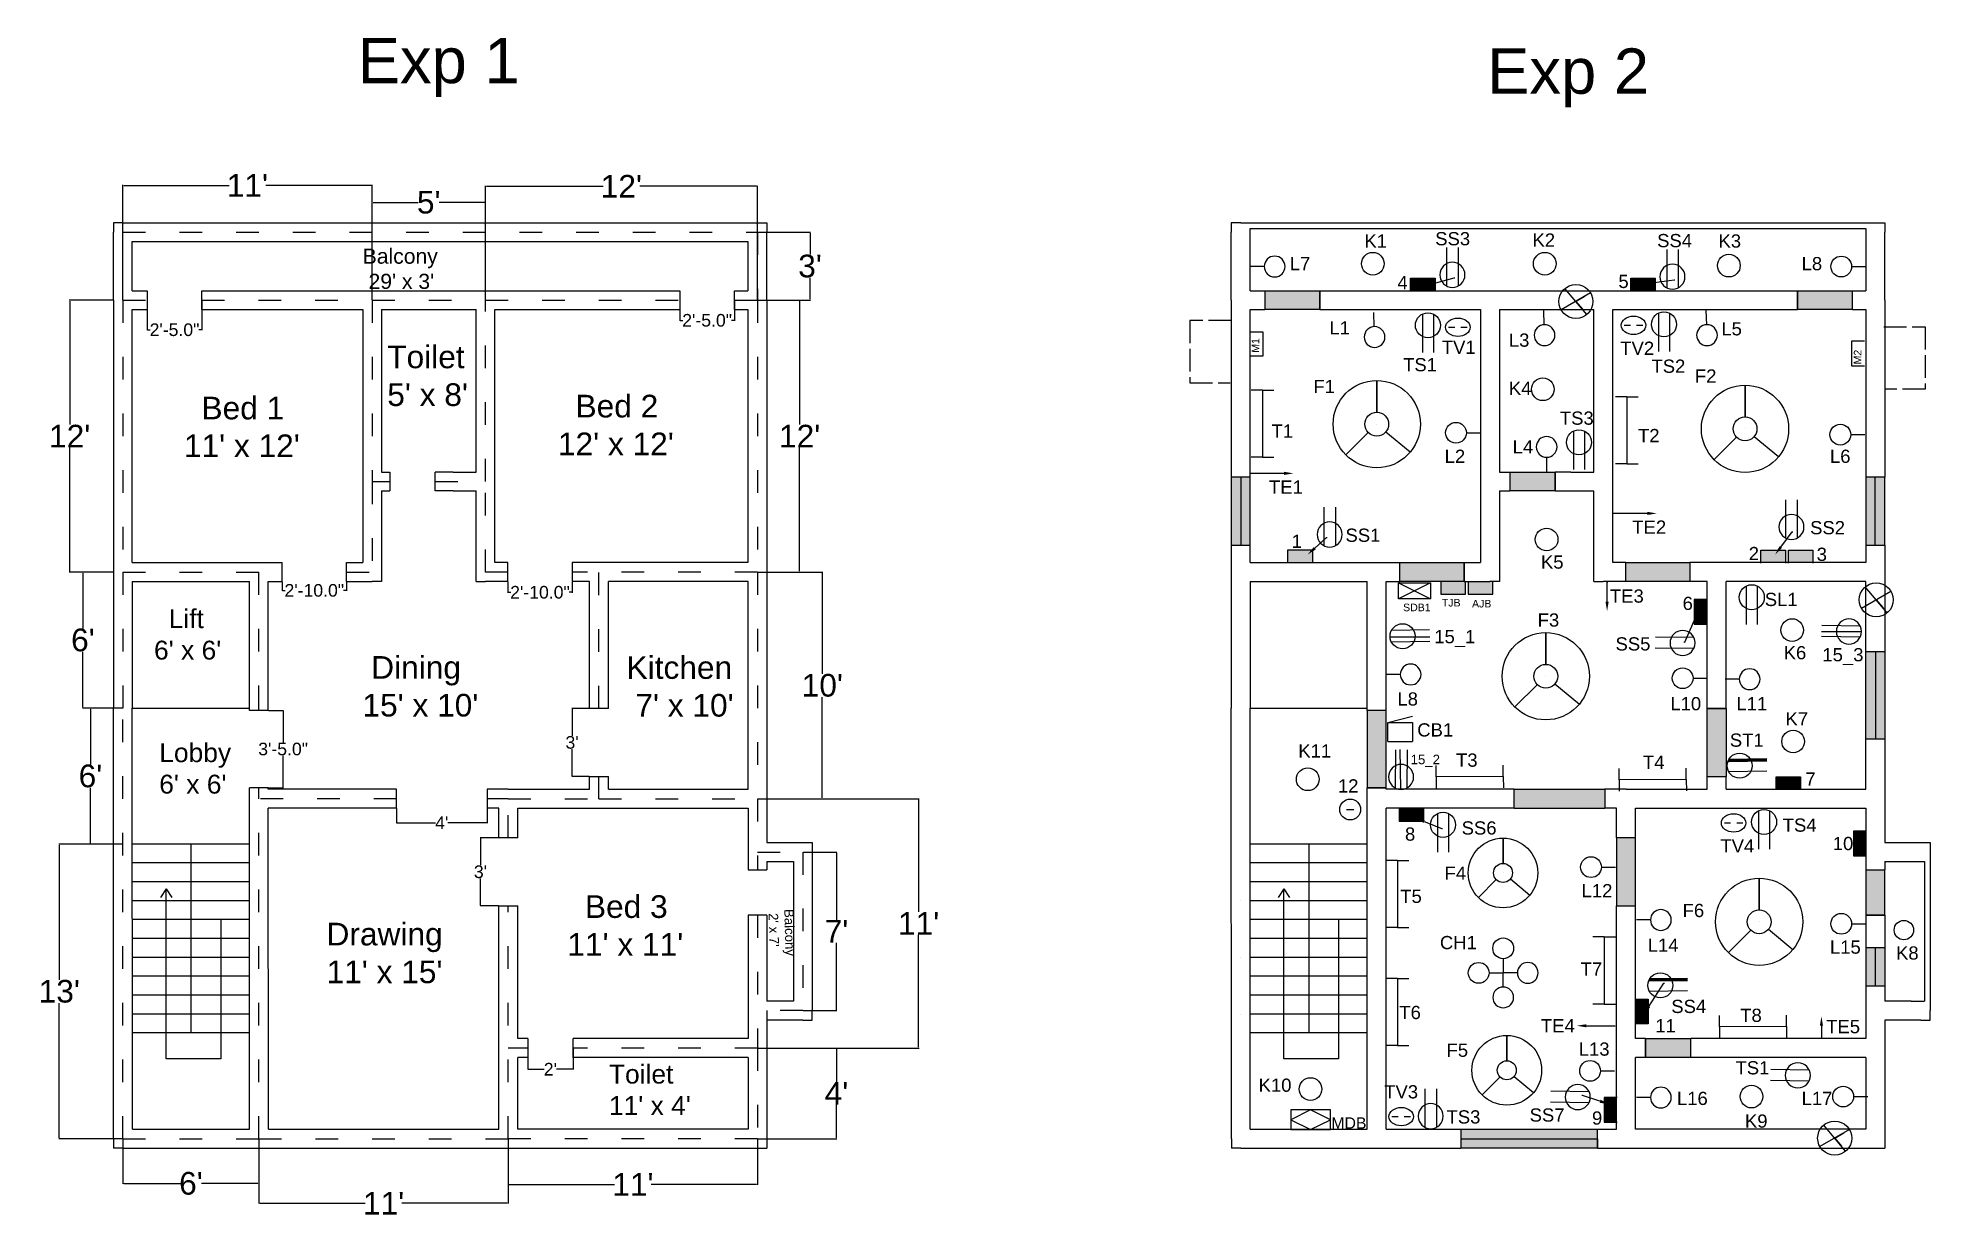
# Model space of a CAD drawing. Header units: inches. Extents: x 9453 to 10455, y 47159 to 47784.
import ezdxf
from ezdxf import colors
from ezdxf.entities.mleader import LeaderData, LeaderLine
from ezdxf.math import Vec2, Vec3

# ---------------------------------------------------------------- set-up
doc = ezdxf.new("R2010")
doc.units = ezdxf.units.IN
doc.header["$MEASUREMENT"] = 0
doc.linetypes.add('ACAD_ISO02W100', pattern=[15, 12, -3])
doc.linetypes.add('ACAD_ISO03W100', pattern=[30, 12, -18])
doc.styles.get("Standard").update_dxf_attribs({"font": 'arial.ttf'})
doc.dimstyles.get("Standard").update_dxf_attribs({"dimtxt": 6.68, "dimasz": 0.18, "dimexe": 0.18, "dimexo": 0.0625, "dimgap": 0.09, "dimtad": 0, "dimtih": 1, "dimtoh": 1, "dimdec": 1, "dimzin": 0, "dimdsep": 46, "dimlunit": 3, "dimtxsty": 'Standard', "dimcen": 0.09, "dimadec": 0, "dimazin": 0, "dimtfac": 1, "dimtdec": 1, "dimtofl": 0, "dimtmove": 0, "dimatfit": 3, "dimfxl": 1, "dimtolj": 1, "dimtzin": 0, "dimarcsym": 0})

msp = doc.modelspace()

# ---------------------------------------------------------------- texts
at = {"attachment_point": 1}
for s, width, insert, char_height in [('Exp 1', 779.5, (9622, 47783.6), 24), ('Exp 2', 203.5, (10220, 47778), 24), ("Balcony^J 29' x 3' ", 86.6958, (9624.64, 47672), 8), ('K1', 86.6958, (10155, 47679.53), 7), ('SS3', 86.6958, (10192.5, 47680.74), 7), ('K2', 86.6958, (10244, 47680.03), 7), ('SS4', 86.6958, (10310, 47679.74), 7), ('K3', 86.6958, (10342.5, 47679.53), 7), ('L7', 86.6958, (10115.5, 47667.54), 7), ('L8', 86.6958, (10386.5, 47667.54), 7), ('L1', 86.6958, (10136.5, 47633.54), 7), ('L5', 86.6958, (10344, 47633.04), 7), ('{\\C5;TV1}', 86.6958, (10196, 47623.24), 7), ('L3', 86.6958, (10231.5, 47627.04), 7), ('{\\C160;TV2}', 86.6958, (10290.5, 47622.74), 7), ("Toilet\\P5' x 8'", 86.6958, (9637.64, 47620.67), 12), ('TS1', 86.6958, (10175.5, 47614.03), 7), ('TS2', 86.6958, (10307, 47613.24), 7), ('F1', 86.6958, (10128, 47602.5), 7), ('K4', 86.6958, (10231.5, 47601.53), 7), ('F2', 86.6958, (10330, 47608.04), 7), ("  Bed 1\\P11' x 12'", 86.6958, (9529.96, 47593.59), 12), ("  Bed 2\\P12' x 12'", 86.6958, (9728, 47594.6), 12), ('TS3', 86.6958, (10258.5, 47585.74), 7), ('T1', 86.6958, (10105.84, 47578.9), 7), ('T2', 86.6958, (10299.88, 47576.51), 7), ('L2', 86.6958, (10197.5, 47565.54), 7), ('L4', 86.6958, (10233.5, 47570.53), 7), ('L6', 86.6958, (10401.5, 47565.54), 7), ('{\\C55;\\c3644313;TE1}', 86.6958, (10104.5, 47549.24), 7), ('SS1', 86.6958, (10145, 47523.74), 7), ('{\\C55;\\c3644313;TE2}', 86.6958, (10296.86, 47528.03), 7), ('SS2', 86.6958, (10391, 47527.74), 7), ('K5', 86.6958, (10248.5, 47509.53), 7), ('{\\C55;\\c3644313;TE3}', 86.6958, (10285, 47491.53), 7), ("  Lift\\P6' x 6'", 86.6958, (9514.15, 47481.06), 10), ('{\\C242;\\c2564301;SDB1}', 86.6958, (10175.5, 47484), 4), ('{\\C55;\\c3644313;TJB}', 86.6958, (10196, 47486.5), 4), ('{\\C152;\\c12285479;AJB}', 86.6958, (10212, 47486), 4), ('SL1', 86.6958, (10367, 47489.74), 7), ('F3', 86.6958, (10246.74, 47478.84), 7), ('SS5', 86.6958, (10287.97, 47466.2), 7), ('K6', 86.6958, (10377, 47461.53), 7), (" Dining\\P15' x 10'", 86.6958, (9624.5, 47456.25), 12), ("Kitchen\\P 7' x 10'", 86.6958, (9764.34, 47456.18), 12), ('L8', 86.6958, (10172.5, 47437.04), 7), ('L10', 86.6958, (10317, 47434.54), 7), ('L11', 86.6958, (10352, 47434.54), 7), ('K7', 86.6958, (10378, 47426.5), 7), ('{\\C4;CB1}', 86.6958, (10183, 47420.65), 7), ('ST1', 86.6958, (10348.5, 47415.24), 7), ('K11', 86.6958, (10120, 47409.53), 7), ('T3', 86.6958, (10203.53, 47404.66), 7), ('T4', 86.6958, (10302.5, 47403.53), 7), ('SS6', 86.6958, (10206.5, 47368.74), 7), ('TS4', 86.6958, (10376.5, 47370.24), 7), ('{\\C160;TV4}', 86.6958, (10343.5, 47359.24), 7), ('F4', 86.6958, (10197.43, 47344.79), 7), ('T5', 86.6958, (10174, 47332.53), 7), ('L12', 86.6958, (10270, 47335.53), 7), ("  Bed 3\\P11' x 11'", 86.6958, (9733, 47329.6), 12), ('F6', 86.6958, (10323.5, 47325.04), 7), ("Drawing\\P11' x 15'", 86.6958, (9605.5, 47315.05), 12), ('CH1', 86.6958, (10195, 47308.04), 7), ('L14', 86.6958, (10305, 47306.65), 7), ('L15', 86.6958, (10401.5, 47305.65), 7), ('K8', 86.6958, (10436.5, 47302.53), 7), ('T7', 86.6958, (10269.5, 47294.03), 7), ('T6', 86.6958, (10173.5, 47271.03), 7), ('SS4', 86.6958, (10317.5, 47274.24), 7), ('{\\C55;\\c3644313;TE4}', 86.6958, (10248.5, 47264.03), 7), ('T8', 86.6958, (10354, 47269.53), 7), ('{\\C55;\\c3644313;TE5}', 86.6958, (10399.5, 47263.53), 7), ('F5', 86.6958, (10198.5, 47251.04), 7), ('L13', 86.6958, (10268.5, 47251.65), 7), ('TS1', 86.6958, (10351.5, 47241.74), 7), ("Toilet\\P11' x 4'", 86.6958, (9755, 47239.89), 10), ('K10', 86.6958, (10099, 47232.53), 7), ('{\\C160;TV3}', 86.6958, (10165.5, 47229.03), 7), ('L16^I', 86.6958, (10320.5, 47225.54), 7), ('L17', 86.6958, (10386.5, 47225.53), 7), ('{\\C242;\\c2564301;MDB}', 86.6958, (10137.5, 47212), 6), ('TS3', 86.6958, (10198.5, 47215.74), 7), ('SS7', 86.6958, (10242.5, 47216.74), 7), ('K9', 86.6958, (10356.5, 47213.53), 7)]:
    msp.add_mtext_dynamic_manual_height_columns(s, width=width, gutter_width=1, heights=[0], dxfattribs=dict(at, insert=insert, char_height=char_height))
at = {"color": 40, "char_height": 7, "attachment_point": 1}
for s, insert in [('4', (10172.5, 47657.5)), ('5', (10289.5, 47658.12)), ('1', (10116.5, 47520.53)), ('2', (10358.5, 47514.03)), ('3', (10394.5, 47513.65)), ('6', (10323.5, 47487.65)), ('12', (10141, 47391)), ('7', (10388.5, 47394.65)), ('8', (10176.5, 47365.5)), ('10', (10403, 47360.5)), ('11', (10309, 47264)), ('9', (10275.5, 47215.15))]:
    msp.add_mtext_dynamic_manual_height_columns(s, width=86.6958, gutter_width=1, heights=[0], dxfattribs=dict(at, insert=insert))
for s, insert, char_height, attachment_point, rotation in [('{\\C114;\\c4758291;M1}', (10095.41, 47624.66), 4, 3, 88.88885), ('{\\C114;\\c4758291;M2}', (10414.18, 47618.47), 4, 3, 88.88885), ("Balcony^J 2' x 7' ", (9839.5, 47322), 5, 7, 271.74491)]:
    msp.add_mtext_dynamic_manual_height_columns(s, width=86.6958, gutter_width=1, heights=[0], dxfattribs=dict(insert=insert, char_height=char_height, attachment_point=attachment_point, rotation=rotation))
at = {"color": 70, "attachment_point": 1}
for s, insert, char_height in [('15_1', (10192, 47470.03), 7), ('15_3', (10397.5, 47460.47), 7), ('15_2', (10179.5, 47404), 5)]:
    msp.add_mtext_dynamic_manual_height_columns(s, width=86.6958, gutter_width=1, heights=[0], dxfattribs=dict(at, insert=insert, char_height=char_height))
at = {"insert": (9516.91, 47410.1), "char_height": 10, "width": 36.1627, "attachment_point": 1}
msp.add_mtext("Lobby\\P6' x 6'", dxfattribs=at)

# ---------------------------------------------------------------- blocks, each defined once
blk = doc.blocks.new('*D22')
at = {"color": 0, "lineweight": -2, "transparency": 16777216}
for p, q in [((9510.5, 47644.6), (9510.5, 47628.8)), ((9539.5, 47644.6), (9539.5, 47628.8)), ((9510.7, 47629), (9512.1, 47629)), ((9539.3, 47629), (9537.9, 47629))]:
    blk.add_line(p, q, dxfattribs=at)
at = {"color": 0, "transparency": 16777216}
for points in [[(9510.7, 47629), (9510.7, 47629), (9510.5, 47629)], [(9539.3, 47629), (9539.3, 47629), (9539.5, 47629)]]:
    blk.add_solid(points, dxfattribs=at)
at = {"layer": 'Defpoints', "color": 0, "transparency": 16777216}
for p in [(9510.5, 47644.7), (9539.5, 47644.7), (9510.5, 47629)]:
    blk.add_point(p, dxfattribs=at)
at = {"color": 0, "transparency": 16777216, "insert": (9525, 47629), "char_height": 6.68, "attachment_point": 5}
blk.add_mtext('\\A1;2\'-5.0"', dxfattribs=at)
blk = doc.blocks.new('*D23')
at = {"color": 0, "lineweight": -2, "transparency": 16777216}
for p, q in [((9792.5, 47644.6), (9792.5, 47633.8)), ((9821.5, 47644.6), (9821.5, 47633.8)), ((9792.7, 47634), (9794.1, 47634)), ((9821.3, 47634), (9819.9, 47634))]:
    blk.add_line(p, q, dxfattribs=at)
at = {"color": 0, "transparency": 16777216}
for points in [[(9792.7, 47634), (9792.7, 47634), (9792.5, 47634)], [(9821.3, 47634), (9821.3, 47634), (9821.5, 47634)]]:
    blk.add_solid(points, dxfattribs=at)
at = {"layer": 'Defpoints', "color": 0, "transparency": 16777216}
for p in [(9792.5, 47644.7), (9821.5, 47644.7), (9821.5, 47634)]:
    blk.add_point(p, dxfattribs=at)
at = {"color": 0, "transparency": 16777216, "insert": (9807, 47634), "char_height": 6.68, "attachment_point": 5}
blk.add_mtext('\\A1;2\'-5.0"', dxfattribs=at)
blk = doc.blocks.new('*D24')
at = {"color": 0, "lineweight": -2, "transparency": 16777216}
for p, q in [((9582, 47495.6), (9582, 47490.8)), ((9616, 47495.6), (9616, 47490.8)), ((9582.2, 47491), (9583.5, 47491)), ((9615.8, 47491), (9614.5, 47491))]:
    blk.add_line(p, q, dxfattribs=at)
at = {"color": 0, "transparency": 16777216}
for points in [[(9582.2, 47491), (9582.2, 47491), (9582, 47491)], [(9615.8, 47491), (9615.8, 47491), (9616, 47491)]]:
    blk.add_solid(points, dxfattribs=at)
at = {"layer": 'Defpoints', "color": 0, "transparency": 16777216}
for p in [(9582, 47495.7), (9616, 47495.7), (9616, 47491)]:
    blk.add_point(p, dxfattribs=at)
at = {"color": 0, "transparency": 16777216, "insert": (9599, 47491), "char_height": 6.68, "attachment_point": 5}
blk.add_mtext('\\A1;2\'-10.0"', dxfattribs=at)
blk = doc.blocks.new('*D25')
at = {"color": 0, "lineweight": -2, "transparency": 16777216}
for p, q in [((9701.5, 47495.6), (9701.5, 47489.8)), ((9735.5, 47495.6), (9735.5, 47489.8)), ((9701.7, 47490), (9703, 47490)), ((9735.3, 47490), (9734, 47490))]:
    blk.add_line(p, q, dxfattribs=at)
at = {"color": 0, "transparency": 16777216}
for points in [[(9701.7, 47490), (9701.7, 47490), (9701.5, 47490)], [(9735.3, 47490), (9735.3, 47490), (9735.5, 47490)]]:
    blk.add_solid(points, dxfattribs=at)
at = {"layer": 'Defpoints', "color": 0, "transparency": 16777216}
for p in [(9701.5, 47495.7), (9735.5, 47495.7), (9735.5, 47490)]:
    blk.add_point(p, dxfattribs=at)
at = {"color": 0, "transparency": 16777216, "insert": (9718.5, 47490), "char_height": 6.68, "attachment_point": 5}
blk.add_mtext('\\A1;2\'-10.0"', dxfattribs=at)
blk = doc.blocks.new('*D26')
at = {"color": 0, "lineweight": -2, "transparency": 16777216}
for p, q in [((9744.6, 47428.5), (9735.3, 47428.5)), ((9735.5, 47428.3), (9735.5, 47414)), ((9735.5, 47392.7), (9735.5, 47407)), ((9744.6, 47392.5), (9735.3, 47392.5))]:
    blk.add_line(p, q, dxfattribs=at)
at = {"color": 0, "transparency": 16777216}
for points in [[(9735.5, 47428.3), (9735.5, 47428.3), (9735.5, 47428.5)], [(9735.5, 47392.7), (9735.5, 47392.7), (9735.5, 47392.5)]]:
    blk.add_solid(points, dxfattribs=at)
at = {"layer": 'Defpoints', "color": 0, "transparency": 16777216}
for p in [(9744.7, 47428.5), (9735.5, 47392.5), (9744.7, 47392.5)]:
    blk.add_point(p, dxfattribs=at)
at = {"color": 0, "transparency": 16777216, "insert": (9735.5, 47410.5), "char_height": 6.68, "attachment_point": 5}
blk.add_mtext("\\A1;3'", dxfattribs=at)
blk = doc.blocks.new('*D27')
at = {"color": 0, "lineweight": -2, "transparency": 16777216}
for p, q in [((9642.5, 47375.6), (9642.5, 47367.8)), ((9690.5, 47375.6), (9690.5, 47367.8)), ((9642.7, 47368), (9663.2, 47368)), ((9690.3, 47368), (9669.8, 47368))]:
    blk.add_line(p, q, dxfattribs=at)
at = {"color": 0, "transparency": 16777216}
for points in [[(9642.7, 47368), (9642.7, 47368), (9642.5, 47368)], [(9690.3, 47368), (9690.3, 47368), (9690.5, 47368)]]:
    blk.add_solid(points, dxfattribs=at)
at = {"layer": 'Defpoints', "color": 0, "transparency": 16777216}
for p in [(9642.5, 47375.7), (9690.5, 47375.7), (9690.5, 47368)]:
    blk.add_point(p, dxfattribs=at)
at = {"color": 0, "transparency": 16777216, "insert": (9666.5, 47368), "char_height": 6.68, "attachment_point": 5}
blk.add_mtext("\\A1;4'", dxfattribs=at)
blk = doc.blocks.new('*D28')
at = {"color": 0, "lineweight": -2, "transparency": 16777216}
for p, q in [((9696.6, 47360), (9686.8, 47360)), ((9687, 47359.8), (9687, 47345.5)), ((9687, 47324.2), (9687, 47338.5)), ((9696.6, 47324), (9686.8, 47324))]:
    blk.add_line(p, q, dxfattribs=at)
at = {"color": 0, "transparency": 16777216}
for points in [[(9687, 47359.8), (9687, 47359.8), (9687, 47360)], [(9687, 47324.2), (9687, 47324.2), (9687, 47324)]]:
    blk.add_solid(points, dxfattribs=at)
at = {"layer": 'Defpoints', "color": 0, "transparency": 16777216}
for p in [(9696.7, 47360), (9687, 47324), (9696.7, 47324)]:
    blk.add_point(p, dxfattribs=at)
at = {"color": 0, "transparency": 16777216, "insert": (9687, 47342), "char_height": 6.68, "attachment_point": 5}
blk.add_mtext("\\A1;3'", dxfattribs=at)
blk = doc.blocks.new('*D29')
at = {"color": 0, "lineweight": -2, "transparency": 16777216}
for p, q in [((9574.7, 47427.5), (9582.7, 47427.5)), ((9582.5, 47427.3), (9582.5, 47410.5)), ((9582.5, 47386.7), (9582.5, 47403.5)), ((9574.7, 47386.5), (9582.7, 47386.5))]:
    blk.add_line(p, q, dxfattribs=at)
at = {"color": 0, "transparency": 16777216}
for points in [[(9582.5, 47427.3), (9582.5, 47427.3), (9582.5, 47427.5)], [(9582.5, 47386.7), (9582.5, 47386.7), (9582.5, 47386.5)]]:
    blk.add_solid(points, dxfattribs=at)
at = {"layer": 'Defpoints', "color": 0, "transparency": 16777216}
for p in [(9574.6, 47427.5), (9574.6, 47386.5), (9582.5, 47386.5)]:
    blk.add_point(p, dxfattribs=at)
at = {"color": 0, "transparency": 16777216, "insert": (9582.5, 47407), "char_height": 6.68, "attachment_point": 5}
blk.add_mtext('\\A1;3\'-5.0"', dxfattribs=at)
blk = doc.blocks.new('*D30')
at = {"color": 0, "lineweight": -2, "transparency": 16777216}
for p, q in [((9712, 47248.6), (9712, 47237.3)), ((9736, 47248.6), (9736, 47237.3)), ((9712.2, 47237.5), (9720.8, 47237.5)), ((9735.8, 47237.5), (9727.2, 47237.5))]:
    blk.add_line(p, q, dxfattribs=at)
at = {"color": 0, "transparency": 16777216}
for points in [[(9712.2, 47237.5), (9712.2, 47237.5), (9712, 47237.5)], [(9735.8, 47237.5), (9735.8, 47237.5), (9736, 47237.5)]]:
    blk.add_solid(points, dxfattribs=at)
at = {"layer": 'Defpoints', "color": 0, "transparency": 16777216}
for p in [(9712, 47248.7), (9736, 47248.7), (9736, 47237.5)]:
    blk.add_point(p, dxfattribs=at)
at = {"color": 0, "transparency": 16777216, "insert": (9724, 47237.5), "char_height": 6.68, "attachment_point": 5}
blk.add_mtext("\\A1;2'", dxfattribs=at)
blk = doc.blocks.new('*D31')
at = {"color": 0, "lineweight": -2, "transparency": 16777216}
for p, q in [((9497.6, 47644.8), (9497.6, 47705.7)), ((9498.1, 47705.5), (9553.9, 47705.5)), ((9629.1, 47705.5), (9573.3, 47705.5)), ((9629.6, 47644.8), (9629.6, 47705.7))]:
    blk.add_line(p, q, dxfattribs=at)
at = {"color": 0, "transparency": 16777216}
for points in [[(9498.1, 47705.6), (9498.1, 47705.4), (9497.6, 47705.5)], [(9629.1, 47705.6), (9629.1, 47705.4), (9629.6, 47705.5)]]:
    blk.add_solid(points, dxfattribs=at)
at = {"layer": 'Defpoints', "color": 0, "transparency": 16777216}
for p in [(9629.6, 47705.5), (9497.6, 47644.7), (9629.6, 47644.7)]:
    blk.add_point(p, dxfattribs=at)
at = {"color": 0, "transparency": 16777216, "insert": (9563.6, 47705.5), "char_height": 12, "attachment_point": 5}
blk.add_mtext("\\A1;11'", dxfattribs=at)
blk = doc.blocks.new('*D32')
at = {"color": 0, "lineweight": -2, "transparency": 16777216}
for p, q in [((9689.6, 47644.8), (9689.6, 47705.2)), ((9690.1, 47705), (9751.9, 47705)), ((9833.1, 47705), (9771.3, 47705)), ((9833.6, 47644.8), (9833.6, 47705.2))]:
    blk.add_line(p, q, dxfattribs=at)
at = {"color": 0, "transparency": 16777216}
for points in [[(9690.1, 47705.1), (9690.1, 47704.9), (9689.6, 47705)], [(9833.1, 47705.1), (9833.1, 47704.9), (9833.6, 47705)]]:
    blk.add_solid(points, dxfattribs=at)
at = {"layer": 'Defpoints', "color": 0, "transparency": 16777216}
for p in [(9833.6, 47705), (9689.6, 47644.7), (9833.6, 47644.7)]:
    blk.add_point(p, dxfattribs=at)
at = {"color": 0, "transparency": 16777216, "insert": (9761.6, 47705), "char_height": 12, "attachment_point": 5}
blk.add_mtext("\\A1;12'", dxfattribs=at)
blk = doc.blocks.new('*D33')
at = {"color": 0, "lineweight": -2, "transparency": 16777216}
for p, q in [((9629.6, 47644.8), (9629.6, 47696.7)), ((9630.1, 47696.5), (9654, 47696.5)), ((9689.1, 47696.5), (9665.2, 47696.5)), ((9689.6, 47644.8), (9689.6, 47696.7))]:
    blk.add_line(p, q, dxfattribs=at)
at = {"color": 0, "transparency": 16777216}
for points in [[(9630.1, 47696.6), (9630.1, 47696.4), (9629.6, 47696.5)], [(9689.1, 47696.6), (9689.1, 47696.4), (9689.6, 47696.5)]]:
    blk.add_solid(points, dxfattribs=at)
at = {"layer": 'Defpoints', "color": 0, "transparency": 16777216}
for p in [(9689.6, 47696.5), (9629.6, 47644.7), (9689.6, 47644.7)]:
    blk.add_point(p, dxfattribs=at)
at = {"color": 0, "transparency": 16777216, "insert": (9659.6, 47696.5), "char_height": 12, "attachment_point": 5}
blk.add_mtext("\\A1;5'", dxfattribs=at)
blk = doc.blocks.new('*D34')
at = {"color": 0, "lineweight": -2, "transparency": 16777216}
for p, q in [((9833.7, 47680.7), (9861.7, 47680.7)), ((9861.5, 47680.2), (9861.5, 47668.9)), ((9861.5, 47645.2), (9861.5, 47656.5)), ((9833.7, 47644.7), (9861.7, 47644.7))]:
    blk.add_line(p, q, dxfattribs=at)
at = {"color": 0, "transparency": 16777216}
for points in [[(9861.4, 47680.2), (9861.6, 47680.2), (9861.5, 47680.7)], [(9861.4, 47645.2), (9861.6, 47645.2), (9861.5, 47644.7)]]:
    blk.add_solid(points, dxfattribs=at)
at = {"layer": 'Defpoints', "color": 0, "transparency": 16777216}
for p in [(9833.6, 47680.7), (9833.6, 47644.7), (9861.5, 47644.7)]:
    blk.add_point(p, dxfattribs=at)
at = {"color": 0, "transparency": 16777216, "insert": (9861.5, 47662.7), "char_height": 12, "attachment_point": 5}
blk.add_mtext("\\A1;3'", dxfattribs=at)
blk = doc.blocks.new('*D35')
at = {"color": 0, "lineweight": -2, "transparency": 16777216}
for p, q in [((9833.7, 47644.7), (9856.2, 47644.7)), ((9856, 47644.2), (9856, 47578.8)), ((9856, 47501.2), (9856, 47566.6)), ((9833.7, 47500.7), (9856.2, 47500.7))]:
    blk.add_line(p, q, dxfattribs=at)
at = {"color": 0, "transparency": 16777216}
for points in [[(9855.9, 47644.2), (9856.1, 47644.2), (9856, 47644.7)], [(9855.9, 47501.2), (9856.1, 47501.2), (9856, 47500.7)]]:
    blk.add_solid(points, dxfattribs=at)
at = {"layer": 'Defpoints', "color": 0, "transparency": 16777216}
for p in [(9833.6, 47644.7), (9833.6, 47500.7), (9856, 47500.7)]:
    blk.add_point(p, dxfattribs=at)
at = {"color": 0, "transparency": 16777216, "insert": (9856, 47572.7), "char_height": 12, "attachment_point": 5}
blk.add_mtext("\\A1;12'", dxfattribs=at)
blk = doc.blocks.new('*D36')
at = {"color": 0, "lineweight": -2, "transparency": 16777216}
for p, q in [((9833.7, 47500.7), (9868.2, 47500.7)), ((9868, 47500.2), (9868, 47446.9)), ((9868, 47381.2), (9868, 47434.5)), ((9833.8, 47380.7), (9868.2, 47380.7))]:
    blk.add_line(p, q, dxfattribs=at)
at = {"color": 0, "transparency": 16777216}
for points in [[(9867.9, 47500.2), (9868.1, 47500.2), (9868, 47500.7)], [(9867.9, 47381.2), (9868.1, 47381.2), (9868, 47380.7)]]:
    blk.add_solid(points, dxfattribs=at)
at = {"layer": 'Defpoints', "color": 0, "transparency": 16777216}
for p in [(9833.6, 47500.7), (9833.7, 47380.7), (9868, 47380.7)]:
    blk.add_point(p, dxfattribs=at)
at = {"color": 0, "transparency": 16777216, "insert": (9868, 47440.7), "char_height": 12, "attachment_point": 5}
blk.add_mtext("\\A1;10'", dxfattribs=at)
blk = doc.blocks.new('*D37')
at = {"color": 0, "lineweight": -2, "transparency": 16777216}
for p, q in [((9857.8, 47352.5), (9875.7, 47352.5)), ((9875.5, 47352), (9875.5, 47316.6)), ((9875.5, 47269), (9875.5, 47304.4)), ((9857.8, 47268.5), (9875.7, 47268.5))]:
    blk.add_line(p, q, dxfattribs=at)
at = {"color": 0, "transparency": 16777216}
for points in [[(9875.4, 47352), (9875.6, 47352), (9875.5, 47352.5)], [(9875.4, 47269), (9875.6, 47269), (9875.5, 47268.5)]]:
    blk.add_solid(points, dxfattribs=at)
at = {"layer": 'Defpoints', "color": 0, "transparency": 16777216}
for p in [(9857.7, 47352.5), (9857.7, 47268.5), (9875.5, 47268.5)]:
    blk.add_point(p, dxfattribs=at)
at = {"color": 0, "transparency": 16777216, "insert": (9875.5, 47310.5), "char_height": 12, "attachment_point": 5}
blk.add_mtext("\\A1;7'", dxfattribs=at)
blk = doc.blocks.new('*D38')
at = {"color": 0, "lineweight": -2, "transparency": 16777216}
for p, q in [((9833.8, 47380.7), (9919.2, 47380.7)), ((9919, 47380.2), (9919, 47320.8)), ((9919, 47249.2), (9919, 47308.6)), ((9833.8, 47248.7), (9919.2, 47248.7))]:
    blk.add_line(p, q, dxfattribs=at)
at = {"color": 0, "transparency": 16777216}
for points in [[(9918.9, 47380.2), (9919.1, 47380.2), (9919, 47380.7)], [(9918.9, 47249.2), (9919.1, 47249.2), (9919, 47248.7)]]:
    blk.add_solid(points, dxfattribs=at)
at = {"layer": 'Defpoints', "color": 0, "transparency": 16777216}
for p in [(9833.7, 47380.7), (9833.7, 47248.7), (9919, 47248.7)]:
    blk.add_point(p, dxfattribs=at)
at = {"color": 0, "transparency": 16777216, "insert": (9919, 47314.7), "char_height": 12, "attachment_point": 5}
blk.add_mtext("\\A1;11'", dxfattribs=at)
blk = doc.blocks.new('*D39')
at = {"color": 0, "lineweight": -2, "transparency": 16777216}
for p, q in [((9833.8, 47248.7), (9875.7, 47248.7)), ((9875.5, 47248.2), (9875.5, 47230.8)), ((9875.5, 47201.2), (9875.5, 47218.6)), ((9833.8, 47200.7), (9875.7, 47200.7))]:
    blk.add_line(p, q, dxfattribs=at)
at = {"color": 0, "transparency": 16777216}
for points in [[(9875.4, 47248.2), (9875.6, 47248.2), (9875.5, 47248.7)], [(9875.4, 47201.2), (9875.6, 47201.2), (9875.5, 47200.7)]]:
    blk.add_solid(points, dxfattribs=at)
at = {"layer": 'Defpoints', "color": 0, "transparency": 16777216}
for p in [(9833.7, 47248.7), (9833.7, 47200.7), (9875.5, 47200.7)]:
    blk.add_point(p, dxfattribs=at)
at = {"color": 0, "transparency": 16777216, "insert": (9875.5, 47224.7), "char_height": 12, "attachment_point": 5}
blk.add_mtext("\\A1;4'", dxfattribs=at)
blk = doc.blocks.new('*D40')
at = {"color": 0, "lineweight": -2, "transparency": 16777216}
for p, q in [((9492.6, 47644.7), (9469.3, 47644.7)), ((9469.5, 47644.2), (9469.5, 47578.8)), ((9469.5, 47501.2), (9469.5, 47566.6)), ((9492.6, 47500.7), (9469.3, 47500.7))]:
    blk.add_line(p, q, dxfattribs=at)
at = {"color": 0, "transparency": 16777216}
for points in [[(9469.4, 47644.2), (9469.6, 47644.2), (9469.5, 47644.7)], [(9469.4, 47501.2), (9469.6, 47501.2), (9469.5, 47500.7)]]:
    blk.add_solid(points, dxfattribs=at)
at = {"layer": 'Defpoints', "color": 0, "transparency": 16777216}
for p in [(9492.6, 47644.7), (9469.5, 47500.7), (9492.6, 47500.7)]:
    blk.add_point(p, dxfattribs=at)
at = {"color": 0, "transparency": 16777216, "insert": (9469.5, 47572.7), "char_height": 12, "attachment_point": 5}
blk.add_mtext("\\A1;12'", dxfattribs=at)
blk = doc.blocks.new('*D41')
at = {"color": 0, "lineweight": -2, "transparency": 16777216}
for p, q in [((9492.6, 47500.7), (9476.3, 47500.7)), ((9476.5, 47500.2), (9476.5, 47470.9)), ((9476.5, 47429.2), (9476.5, 47458.5)), ((9492.6, 47428.7), (9476.3, 47428.7))]:
    blk.add_line(p, q, dxfattribs=at)
at = {"color": 0, "transparency": 16777216}
for points in [[(9476.4, 47500.2), (9476.6, 47500.2), (9476.5, 47500.7)], [(9476.4, 47429.2), (9476.6, 47429.2), (9476.5, 47428.7)]]:
    blk.add_solid(points, dxfattribs=at)
at = {"layer": 'Defpoints', "color": 0, "transparency": 16777216}
for p in [(9492.6, 47500.7), (9476.5, 47428.7), (9492.6, 47428.7)]:
    blk.add_point(p, dxfattribs=at)
at = {"color": 0, "transparency": 16777216, "insert": (9476.5, 47464.7), "char_height": 12, "attachment_point": 5}
blk.add_mtext("\\A1;6'", dxfattribs=at)
blk = doc.blocks.new('*D42')
at = {"color": 0, "lineweight": -2, "transparency": 16777216}
for p, q in [((9497.6, 47428.7), (9480.3, 47428.7)), ((9480.5, 47428.2), (9480.5, 47398.9)), ((9480.5, 47357.2), (9480.5, 47386.5)), ((9497.6, 47356.7), (9480.3, 47356.7))]:
    blk.add_line(p, q, dxfattribs=at)
at = {"color": 0, "transparency": 16777216}
for points in [[(9480.4, 47428.2), (9480.6, 47428.2), (9480.5, 47428.7)], [(9480.4, 47357.2), (9480.6, 47357.2), (9480.5, 47356.7)]]:
    blk.add_solid(points, dxfattribs=at)
at = {"layer": 'Defpoints', "color": 0, "transparency": 16777216}
for p in [(9497.6, 47428.7), (9480.5, 47356.7), (9497.6, 47356.7)]:
    blk.add_point(p, dxfattribs=at)
at = {"color": 0, "transparency": 16777216, "insert": (9480.5, 47392.7), "char_height": 12, "attachment_point": 5}
blk.add_mtext("\\A1;6'", dxfattribs=at)
blk = doc.blocks.new('*D43')
at = {"color": 0, "lineweight": -2, "transparency": 16777216}
for p, q in [((9492.6, 47356.7), (9463.8, 47356.7)), ((9464, 47356.2), (9464, 47284.9)), ((9464, 47201.2), (9464, 47272.5)), ((9497.6, 47200.7), (9463.8, 47200.7))]:
    blk.add_line(p, q, dxfattribs=at)
at = {"color": 0, "transparency": 16777216}
for points in [[(9463.9, 47356.2), (9464.1, 47356.2), (9464, 47356.7)], [(9463.9, 47201.2), (9464.1, 47201.2), (9464, 47200.7)]]:
    blk.add_solid(points, dxfattribs=at)
at = {"layer": 'Defpoints', "color": 0, "transparency": 16777216}
for p in [(9464, 47356.7), (9492.7, 47356.7), (9497.7, 47200.7)]:
    blk.add_point(p, dxfattribs=at)
at = {"color": 0, "transparency": 16777216, "insert": (9464, 47278.7), "char_height": 12, "attachment_point": 5}
blk.add_mtext("\\A1;13'", dxfattribs=at)
blk = doc.blocks.new('*D44')
at = {"color": 0, "lineweight": -2, "transparency": 16777216}
for p, q in [((9497.7, 47200.6), (9497.7, 47176.8)), ((9569.7, 47200.6), (9569.7, 47176.8)), ((9498.2, 47177), (9528.1, 47177)), ((9569.2, 47177), (9539.3, 47177))]:
    blk.add_line(p, q, dxfattribs=at)
at = {"color": 0, "transparency": 16777216}
for points in [[(9498.2, 47177.1), (9498.2, 47176.9), (9497.7, 47177)], [(9569.2, 47177.1), (9569.2, 47176.9), (9569.7, 47177)]]:
    blk.add_solid(points, dxfattribs=at)
at = {"layer": 'Defpoints', "color": 0, "transparency": 16777216}
for p in [(9497.7, 47200.7), (9569.7, 47200.7), (9569.7, 47177)]:
    blk.add_point(p, dxfattribs=at)
at = {"color": 0, "transparency": 16777216, "insert": (9533.7, 47177), "char_height": 12, "attachment_point": 5}
blk.add_mtext("\\A1;6'", dxfattribs=at)
blk = doc.blocks.new('*D45')
at = {"color": 0, "lineweight": -2, "transparency": 16777216}
for p, q in [((9569.7, 47200.6), (9569.7, 47166.3)), ((9701.7, 47200.6), (9701.7, 47166.3)), ((9570.2, 47166.5), (9626, 47166.5)), ((9701.2, 47166.5), (9645.4, 47166.5))]:
    blk.add_line(p, q, dxfattribs=at)
at = {"color": 0, "transparency": 16777216}
for points in [[(9570.2, 47166.6), (9570.2, 47166.4), (9569.7, 47166.5)], [(9701.2, 47166.6), (9701.2, 47166.4), (9701.7, 47166.5)]]:
    blk.add_solid(points, dxfattribs=at)
at = {"layer": 'Defpoints', "color": 0, "transparency": 16777216}
for p in [(9569.7, 47200.7), (9701.7, 47200.7), (9701.7, 47166.5)]:
    blk.add_point(p, dxfattribs=at)
at = {"color": 0, "transparency": 16777216, "insert": (9635.7, 47166.5), "char_height": 12, "attachment_point": 5}
blk.add_mtext("\\A1;11'", dxfattribs=at)
blk = doc.blocks.new('*D46')
at = {"color": 0, "lineweight": -2, "transparency": 16777216}
for p, q in [((9701.7, 47200.6), (9701.7, 47176.3)), ((9833.7, 47200.6), (9833.7, 47176.3)), ((9702.2, 47176.5), (9758, 47176.5)), ((9833.2, 47176.5), (9777.4, 47176.5))]:
    blk.add_line(p, q, dxfattribs=at)
at = {"color": 0, "transparency": 16777216}
for points in [[(9702.2, 47176.6), (9702.2, 47176.4), (9701.7, 47176.5)], [(9833.2, 47176.6), (9833.2, 47176.4), (9833.7, 47176.5)]]:
    blk.add_solid(points, dxfattribs=at)
at = {"layer": 'Defpoints', "color": 0, "transparency": 16777216}
for p in [(9701.7, 47200.7), (9833.7, 47200.7), (9833.7, 47176.5)]:
    blk.add_point(p, dxfattribs=at)
at = {"color": 0, "transparency": 16777216, "insert": (9767.7, 47176.5), "char_height": 12, "attachment_point": 5}
blk.add_mtext("\\A1;11'", dxfattribs=at)
blk = doc.blocks.new('F')
for p, q in [((11882.8, 46115.4), (11882.8, 46144.4)), ((11882.8, 46144.4), (11882.8, 46115.4)), ((11882.8, 46104.5), (11882.8, 46104.5)), ((11875.1, 46096.9), (11854.6, 46076.5)), ((11891.2, 46097.6), (11913.5, 46079.1))]:
    blk.add_line(p, q)
for radius in [39.9, 10.9]:
    blk.add_circle((11882.8, 46104.5), radius)
blk = doc.blocks.new('L')
blk.add_line((12647, 46083), (12654.5, 46083))
blk.add_circle((12641.5, 46083), 5.5)
blk = doc.blocks.new('TV')
for p, q in [((12623.5, 46084), (12624.5, 46084)), ((12625.5, 46084), (12626.5, 46084))]:
    blk.add_line(p, q)
blk.add_ellipse((12625, 46084), major_axis=(2, 0), ratio=0.75)
blk = doc.blocks.new('TS')
for p, q in [((12045, 46151.9), (12045, 46131.5)), ((12051, 46131.5), (12051, 46151.8))]:
    blk.add_line(p, q)
blk.add_circle((12047.9, 46145.9), 6.63)
blk = doc.blocks.new('T')
for p, q in [((10101, 47597), (10095, 47597)), ((10101, 47597), (10101, 47561.5)), ((10101, 47597), (10107, 47597)), ((10101, 47561.5), (10095, 47561.5)), ((10101, 47561.5), (10107, 47561.5))]:
    blk.add_line(p, q)
blk = doc.blocks.new('Box')
for p, q in [((10114.5, 47505.7), (10114.5, 47512.5)), ((10114.5, 47512.5), (10127.5, 47512.5)), ((10127.5, 47512.5), (10127.5, 47505.7))]:
    blk.add_line(p, q)
blk = doc.blocks.new('CH')
at = {"rotation": 270}
blk.add_blockref('L', (-36125.5, 60151.5), dxfattribs=at)
blk.add_blockref('L', (-2697, 1414))
blk.add_blockref('L', (-2697, 1414))
at = {"xscale": -1}
blk.add_blockref('L', (22612, 1414), dxfattribs=at)
blk.add_blockref('L', (22612, 1414), dxfattribs=at)
at = {"xscale": -1, "rotation": 270}
blk.add_blockref('L', (-36125.5, 34842.5), dxfattribs=at)
blk = doc.blocks.new('15')
blk.add_line((10145.5, 47375), (10149.5, 47375))
blk.add_circle((10147.5, 47375), 5.52)
blk = doc.blocks.new('X')
for p, q in [((10443.8, 47182.5), (10428.2, 47173.5)), ((10441.8, 47171.1), (10430.2, 47184.9)), ((10436, 47178), (10440.9, 47180.8)), ((10436, 47178), (10439.6, 47173.7))]:
    blk.add_line(p, q)
blk.add_circle((10436, 47178), 9.01)
blk = doc.blocks.new('15_2')
blk.add_line((10579.5, 47429.5), (10558.5, 47429.5))
at = {"xscale": -1, "rotation": 269.1117111337762}
blk.add_blockref('TS', (-35754.1, 36098.7), dxfattribs=at)
blk = doc.blocks.new('SDB')
for p, q in [((10179, 47482), (10185, 47482)), ((10179, 47476), (10179, 47482)), ((10179, 47482), (10191, 47476)), ((10191, 47482), (10179, 47476)), ((10185, 47482), (10191, 47482)), ((10191, 47482), (10191, 47476)), ((10191, 47476), (10179, 47476))]:
    blk.add_line(p, q)
blk = doc.blocks.new('ST')
at = {"lineweight": 211, "ltscale": 5}
blk.add_line((10560.4, 47502.9), (10540, 47503.2), dxfattribs=at)
at = {"xscale": -1, "rotation": 269.1117111337762}
blk.add_blockref('TS', (-35772.7, 36169), dxfattribs=at)
blk = doc.blocks.new('MDB')
for p, q in [((10109, 47215), (10109, 47212)), ((10115, 47215), (10109, 47215)), ((10115, 47215), (10109, 47212)), ((10109, 47212), (10109, 47209)), ((10109, 47212), (10115, 47209)), ((10121, 47215), (10115, 47215)), ((10121, 47212), (10115, 47215)), ((10115, 47209), (10121, 47212)), ((10121, 47212), (10121, 47215)), ((10121, 47209), (10121, 47212)), ((10109, 47209), (10115, 47209)), ((10115, 47209), (10121, 47209))]:
    blk.add_line(p, q)
blk = doc.blocks.new('CB')
for p, q in [((10188.5, 47421.5), (10201.5, 47425)), ((10188.5, 47411.5), (10188.5, 47421.5)), ((10188.5, 47421.5), (10201.5, 47421.5)), ((10201.5, 47421.5), (10201.5, 47411.5)), ((10188.5, 47411.5), (10201.5, 47411.5))]:
    blk.add_line(p, q)

# ---------------------------------------------------------------- dimensions: what is measured, and where the dimension line sits
at = {"color": 2}
for base, p1, p2, picture, middle in [((9629.64, 47705.5), (9497.64, 47644.71), (9629.64, 47644.71), '*D31', (9563.64, 47705.5)), ((9833.64, 47705), (9689.64, 47644.71), (9833.64, 47644.71), '*D32', (9761.64, 47705)), ((9569.7, 47177), (9497.7, 47200.71), (9569.7, 47200.71), '*D44', (9533.7, 47177)), ((9701.7, 47166.5), (9569.7, 47200.71), (9701.7, 47200.71), '*D45', (9635.7, 47166.5)), ((9833.7, 47176.5), (9701.7, 47200.71), (9833.7, 47200.71), '*D46', (9767.7, 47176.5))]:
    dim = msp.add_linear_dim(base=base, p1=p1, p2=p2, dimstyle='Standard', override={"dimtxt": 12, "dimasz": 0.5}, dxfattribs=at)
    dim.commit()
    dim.dimension.update_dxf_attribs({"geometry": picture, "text_midpoint": middle})
dim = msp.add_linear_dim(base=(9689.64, 47696.5), p1=(9629.64, 47644.71), p2=(9689.64, 47644.71), dimstyle='Standard', override={"dimtxt": 12, "dimasz": 0.5}, dxfattribs=at)
dim.commit()
dim.dimension.update_dxf_attribs({"geometry": '*D33', "text_midpoint": (9659.64, 47696.5), "dimtype": 160})
for base, p1, p2, picture, middle in [((9861.5, 47644.71), (9833.64, 47680.71), (9833.64, 47644.71), '*D34', (9861.5, 47662.71)), ((9469.5, 47500.71), (9492.64, 47644.71), (9492.64, 47500.71), '*D40', (9469.5, 47572.71)), ((9856, 47500.71), (9833.64, 47644.71), (9833.64, 47500.71), '*D35', (9856, 47572.71)), ((9476.5, 47428.71), (9492.64, 47500.71), (9492.64, 47428.71), '*D41', (9476.5, 47464.71)), ((9868, 47380.71), (9833.64, 47500.71), (9833.7, 47380.71), '*D36', (9868, 47440.71)), ((9480.5, 47356.71), (9497.64, 47428.71), (9497.64, 47356.71), '*D42', (9480.5, 47392.71)), ((9919, 47248.71), (9833.7, 47380.71), (9833.7, 47248.71), '*D38', (9919, 47314.71)), ((9464, 47356.71), (9497.7, 47200.71), (9492.65, 47356.71), '*D43', (9464, 47278.71)), ((9875.5, 47268.5), (9857.7, 47352.5), (9857.7, 47268.5), '*D37', (9875.5, 47310.5)), ((9875.5, 47200.71), (9833.7, 47248.71), (9833.7, 47200.71), '*D39', (9875.5, 47224.71))]:
    dim = msp.add_linear_dim(base=base, p1=p1, p2=p2, angle=90, dimstyle='Standard', override={"dimtxt": 12, "dimasz": 0.5}, dxfattribs=at)
    dim.commit()
    dim.dimension.update_dxf_attribs({"geometry": picture, "text_midpoint": middle})
for base, p1, p2, picture, middle in [((9510.5, 47629), (9539.5, 47644.71), (9510.5, 47644.71), '*D22', (9525, 47629)), ((9821.5, 47634), (9792.5, 47644.71), (9821.5, 47644.71), '*D23', (9807, 47634)), ((9616, 47491), (9582, 47495.71), (9616, 47495.71), '*D24', (9599, 47491)), ((9735.5, 47490), (9701.5, 47495.71), (9735.5, 47495.71), '*D25', (9718.5, 47490)), ((9690.5, 47368), (9642.5, 47375.71), (9690.5, 47375.71), '*D27', (9666.5, 47368)), ((9736, 47237.5), (9712, 47248.71), (9736, 47248.71), '*D30', (9724, 47237.5))]:
    dim = msp.add_linear_dim(base=base, p1=p1, p2=p2, dimstyle='Standard')
    dim.commit()
    dim.dimension.update_dxf_attribs({"geometry": picture, "text_midpoint": middle})
for base, p1, p2, picture, middle in [((9582.5, 47386.5), (9574.64, 47427.5), (9574.65, 47386.5), '*D29', (9582.5, 47407)), ((9687, 47324), (9696.7, 47360), (9696.7, 47324), '*D28', (9687, 47342))]:
    dim = msp.add_linear_dim(base=base, p1=p1, p2=p2, angle=90, dimstyle='Standard')
    dim.commit()
    dim.dimension.update_dxf_attribs({"geometry": picture, "text_midpoint": middle})
dim = msp.add_aligned_dim(p1=(9744.7, 47428.5), p2=(9744.7, 47392.5), distance=-9.2, dimstyle='Standard')
dim.commit()
dim.dimension.update_dxf_attribs({"geometry": '*D26', "text_midpoint": (9735.5, 47410.5)})

# ---------------------------------------------------------------- hatches: boundary and pattern name
at = {"true_color": 0x636466}
h = msp.add_hatch(dxfattribs=at)
h.set_pattern_fill('ANSI31', color=251)
h.paths.add_polyline_path([(10192.5, 47656.29), (10179.5, 47656.29), (10179.5, 47649.71), (10192.5, 47649.71)])
h = msp.add_hatch(dxfattribs=at)
h.set_pattern_fill('ANSI31', color=251)
h.paths.add_polyline_path([(10309, 47656.29), (10296, 47656.29), (10296, 47649.71), (10309, 47649.71)])
at = {"true_color": 0x999b37}
h = msp.add_hatch(color=55, dxfattribs=at)
h.dxf.hatch_style = 1
h.paths.add_polyline_path([(10166.5, 47427.5), (10156.5, 47427.5), (10156.5, 47386.5), (10166.51, 47386.5)])
h.paths.add_polyline_path([(10346.56, 47428.5), (10336.56, 47428.5), (10336.56, 47392.5), (10346.56, 47392.5)])
h.paths.add_polyline_path([(10131.36, 47649.71), (10102.36, 47649.71), (10102.36, 47639.71), (10131.36, 47639.71)])
h.paths.add_polyline_path([(10413.36, 47649.71), (10384.36, 47649.71), (10384.36, 47639.71), (10413.36, 47639.71)])
h.paths.add_polyline_path([(10430.56, 47343), (10420.56, 47343), (10420.56, 47319), (10430.56, 47319)])
h.paths.add_polyline_path([(10256, 47553.71), (10232, 47553.71), (10232, 47543.71), (10256, 47543.71)])
h.paths.add_polyline_path([(10298.56, 47360), (10288.56, 47360), (10288.56, 47324), (10298.56, 47324)])
at = {"true_color": 0x58ba48}
h = msp.add_hatch(color=85, dxfattribs=at)
h.dxf.hatch_style = 1
h.paths.add_polyline_path([(10094.5, 47551), (10089.5, 47551), (10089.5, 47515), (10094.5, 47515)])
h.paths.add_polyline_path([(10089.5, 47551), (10084.5, 47551), (10084.5, 47515), (10089.5, 47515)])
h.paths.add_polyline_path([(10425.5, 47551), (10420.5, 47551), (10420.5, 47515), (10425.5, 47515)])
h.paths.add_polyline_path([(10430.5, 47551), (10425.5, 47551), (10425.5, 47515), (10430.5, 47515)])
at = {"true_color": 0x636466}
h = msp.add_hatch(color=251, dxfattribs=at)
h.dxf.hatch_style = 1
h.paths.add_polyline_path([(10378, 47512.29), (10365, 47512.29), (10365, 47505.71), (10378, 47505.71)])
h.paths.add_polyline_path([(10392.5, 47512.29), (10379.5, 47512.29), (10379.5, 47505.71), (10392.5, 47505.71)])
h.paths.add_polyline_path([(10127.5, 47512.5), (10114.5, 47512.5), (10114.5, 47505.71), (10127.5, 47505.71)])
at = {"true_color": 0x999b37}
h = msp.add_hatch(color=55, dxfattribs=at)
h.dxf.hatch_style = 1
h.paths.add_polyline_path([(10327.86, 47253.71), (10303.86, 47253.71), (10303.86, 47243.71), (10327.86, 47243.71)])
h.paths.add_polyline_path([(10327.36, 47505.71), (10293.36, 47505.71), (10293.36, 47495.71), (10327.36, 47495.71)])
h.paths.add_polyline_path([(10207.86, 47505.71), (10173.86, 47505.71), (10173.86, 47495.71), (10207.86, 47495.71)])
at = {"true_color": 0x727430}
h = msp.add_hatch(color=67, dxfattribs=at)
h.dxf.hatch_style = 1
h.paths.add_polyline_path([(10208.5, 47495.71), (10207.86, 47495.71), (10195.5, 47495.71), (10195.5, 47489), (10208.5, 47489)])
at = {"true_color": 0x2776bb}
h = msp.add_hatch(color=152, dxfattribs=at)
h.dxf.hatch_style = 1
h.paths.add_polyline_path([(10223, 47495.71), (10221.5, 47495.71), (10210, 47495.71), (10210, 47489), (10223, 47489)])
at = {"true_color": 0x636466}
h = msp.add_hatch(dxfattribs=at)
h.set_pattern_fill('ANSI31', color=251)
h.paths.add_polyline_path([(10186.43, 47375.71), (10173.43, 47375.71), (10173.43, 47368.88), (10186.43, 47368.88)])
h.paths.add_polyline_path([(10336.56, 47486.12), (10329.67, 47486.12), (10329.67, 47473.12), (10336.56, 47473.12)])
at = {"true_color": 0xafd9aa}
h = msp.add_hatch(color=9, dxfattribs=at)
h.dxf.hatch_style = 1
h.paths.add_polyline_path([(10430.56, 47458.5), (10425.56, 47458.5), (10425.56, 47412.5), (10430.56, 47412.5)])
h.paths.add_polyline_path([(10425.56, 47458.5), (10420.56, 47458.5), (10420.56, 47412.5), (10425.56, 47412.5)])
at = {"true_color": 0x636466}
h = msp.add_hatch(dxfattribs=at)
h.set_pattern_fill('ANSI31', color=251)
h.paths.add_polyline_path([(10386, 47392.29), (10373, 47392.29), (10373, 47385.71), (10386, 47385.71)])
at = {"true_color": 0x999b37}
h = msp.add_hatch(color=55, dxfattribs=at)
h.dxf.hatch_style = 1
h.paths.add_polyline_path([(10282.36, 47385.71), (10234.36, 47385.71), (10234.36, 47375.71), (10282.36, 47375.71)])
at = {"true_color": 0x636466}
h = msp.add_hatch(dxfattribs=at)
h.set_pattern_fill('ANSI31', color=251)
h.paths.add_polyline_path([(10420.56, 47363.5), (10414, 47363.5), (10414, 47350.5), (10420.56, 47350.5)])
at = {"true_color": 0xafd9aa}
h = msp.add_hatch(color=9, dxfattribs=at)
h.dxf.hatch_style = 1
h.paths.add_polyline_path([(10425.56, 47302), (10420.56, 47302), (10420.56, 47281.5), (10425.56, 47281.5)])
h.paths.add_polyline_path([(10430.56, 47302), (10425.56, 47302), (10425.56, 47281.5), (10430.56, 47281.5)])
at = {"true_color": 0x636466}
h = msp.add_hatch(dxfattribs=at)
h.set_pattern_fill('ANSI31', color=251)
h.paths.add_polyline_path([(10305.29, 47274.5), (10298.56, 47274.5), (10298.56, 47261.5), (10305.29, 47261.5)])
h = msp.add_hatch(dxfattribs=at)
h.set_pattern_fill('ANSI31', color=251)
h.paths.add_polyline_path([(10288.56, 47222.5), (10282, 47222.5), (10282, 47209.5), (10288.56, 47209.5)])
at = {"true_color": 0xafd9aa}
h = msp.add_hatch(color=9, dxfattribs=at)
h.dxf.hatch_style = 1
h.paths.add_polyline_path([(10278.5, 47205.71), (10206, 47205.71), (10206, 47200.71), (10278.5, 47200.71)])
h.paths.add_polyline_path([(10278.5, 47200.71), (10206, 47200.71), (10206, 47195.71), (10278.5, 47195.71)])

# ---------------------------------------------------------------- linework, layer by layer
for p, q in [((9497.64, 47685.71), (9492.64, 47685.71)), ((9492.64, 47685.71), (9492.64, 47680.71)), ((9497.64, 47685.71), (9833.64, 47685.71)), ((9833.64, 47685.71), (9838.64, 47685.71)), ((9838.64, 47685.71), (9838.64, 47680.71)), ((10089.5, 47685.71), (10084.5, 47685.71)), ((10084.5, 47685.71), (10084.5, 47680.71)), ((10089.5, 47685.71), (10425.5, 47685.71)), ((10094.5, 47682.71), (10420.5, 47682.71)), ((10094.5, 47675.71), (10094.5, 47682.71)), ((10420.5, 47682.71), (10420.5, 47675.71)), ((10425.5, 47685.71), (10430.5, 47685.71)), ((10430.5, 47685.71), (10430.5, 47680.71)), ((9492.64, 47644.71), (9492.64, 47680.71)), ((9502.64, 47649.71), (9502.64, 47675.71)), ((9502.64, 47675.71), (9828.64, 47675.71)), ((9828.64, 47675.71), (9828.64, 47649.71)), ((9838.64, 47644.71), (9838.64, 47680.71)), ((10084.5, 47644.71), (10084.5, 47680.71)), ((10094.5, 47649.71), (10094.5, 47675.71)), ((10420.5, 47675.71), (10420.5, 47649.71)), ((10430.5, 47644.71), (10430.5, 47680.71)), ((9492.64, 47644.71), (9492.64, 47500.71)), ((9502.64, 47649.71), (9510.5, 47649.71)), ((9510.5, 47649.71), (9510.5, 47639.71)), ((9539.5, 47639.71), (9539.5, 47649.71)), ((9539.5, 47649.71), (9629.64, 47649.71)), ((9629.64, 47649.71), (9689.64, 47649.71)), ((9689.64, 47649.71), (9792.5, 47649.71)), ((9792.5, 47649.71), (9792.5, 47639.71)), ((9821.5, 47639.71), (9821.5, 47649.71)), ((9821.5, 47649.71), (9828.64, 47649.71)), ((9838.64, 47644.71), (9838.64, 47500.71)), ((10084.5, 47644.71), (10084.5, 47551)), ((10094.5, 47649.71), (10102.36, 47649.71)), ((10102.36, 47649.71), (10102.36, 47639.71)), ((10102.36, 47649.71), (10131.36, 47649.71)), ((10131.36, 47649.71), (10221.5, 47649.71)), ((10131.36, 47639.71), (10131.36, 47649.71)), ((10131.36, 47649.71), (10131.36, 47639.71)), ((10221.5, 47649.71), (10281.5, 47649.71)), ((10281.5, 47649.71), (10384.36, 47649.71)), ((10384.36, 47649.71), (10384.36, 47639.71)), ((10384.36, 47639.71), (10384.36, 47649.71)), ((10384.36, 47649.71), (10413.36, 47649.71)), ((10413.36, 47649.71), (10420.5, 47649.71)), ((10413.36, 47639.71), (10413.36, 47649.71)), ((10430.5, 47644.71), (10430.5, 47551)), ((9502.64, 47639.71), (9510.5, 47639.71)), ((9502.64, 47505.71), (9502.64, 47639.71)), ((9539.5, 47639.71), (9624.64, 47639.71)), ((9624.64, 47639.71), (9624.64, 47548.71)), ((9634.64, 47639.71), (9684.64, 47639.71)), ((9634.64, 47639.71), (9634.64, 47553.71)), ((9684.64, 47553.71), (9684.64, 47639.71)), ((9694.64, 47548.71), (9694.64, 47639.71)), ((9694.64, 47639.71), (9792.5, 47639.71)), ((9821.5, 47639.71), (9828.64, 47639.71)), ((9828.64, 47639.71), (9828.64, 47505.71)), ((10094.5, 47639.71), (10102.36, 47639.71)), ((10094.5, 47551), (10094.5, 47639.71)), ((10131.36, 47639.71), (10102.36, 47639.71)), ((10131.36, 47639.71), (10216.5, 47639.71)), ((10216.5, 47639.71), (10216.5, 47548.71)), ((10226.5, 47639.71), (10276.5, 47639.71)), ((10226.5, 47639.71), (10226.5, 47553.71)), ((10276.5, 47553.71), (10276.5, 47639.71)), ((10286.5, 47639.71), (10384.36, 47639.71)), ((10286.5, 47548.71), (10286.5, 47639.71)), ((10413.36, 47639.71), (10384.36, 47639.71)), ((10413.36, 47639.71), (10420.5, 47639.71)), ((10420.5, 47639.71), (10420.5, 47551)), ((9634.64, 47553.71), (9639, 47553.71)), ((9639, 47553.71), (9639, 47543.71)), ((9663, 47543.71), (9663, 47553.71)), ((9672.5, 47553.71), (9663, 47553.71)), ((9672.5, 47553.71), (9684.64, 47553.71)), ((10226.5, 47553.71), (10232, 47553.71)), ((10232, 47553.71), (10232, 47543.71)), ((10232, 47553.71), (10256, 47553.71)), ((10256, 47543.71), (10256, 47553.71)), ((10264.36, 47553.71), (10256, 47553.71)), ((10256, 47553.71), (10256, 47543.71)), ((10264.36, 47553.71), (10276.5, 47553.71)), ((9624.64, 47548.71), (9624.64, 47505.71)), ((9634.64, 47543.71), (9639, 47543.71)), ((9634.64, 47543.71), (9634.64, 47500.71)), ((9672.5, 47543.71), (9663, 47543.71)), ((9672.5, 47543.71), (9684.64, 47543.71)), ((9684.64, 47500.71), (9684.64, 47543.71)), ((9694.64, 47505.71), (9694.64, 47548.71)), ((10094.5, 47551), (10084.5, 47551)), ((10084.5, 47551), (10084.5, 47515)), ((10089.5, 47551), (10089.5, 47515)), ((10094.5, 47515), (10094.5, 47551)), ((10216.5, 47548.71), (10216.5, 47505.71)), ((10226.5, 47543.71), (10232, 47543.71)), ((10226.5, 47543.71), (10226.5, 47500.71)), ((10256, 47543.71), (10232, 47543.71)), ((10256, 47543.71), (10264.36, 47543.71)), ((10264.36, 47543.71), (10276.5, 47543.71)), ((10276.5, 47500.71), (10276.5, 47543.71)), ((10286.5, 47505.71), (10286.5, 47548.71)), ((10430.5, 47551), (10420.5, 47551)), ((10420.5, 47551), (10420.5, 47515)), ((10425.5, 47515), (10425.5, 47551)), ((10430.5, 47515), (10430.5, 47551)), ((10084.5, 47515), (10094.5, 47515)), ((10084.5, 47515), (10084.5, 47500.71)), ((10094.5, 47505.71), (10094.5, 47515)), ((10420.5, 47515), (10430.5, 47515)), ((10420.5, 47515), (10420.5, 47505.71)), ((10430.5, 47515), (10430.5, 47500.71)), ((9502.64, 47505.71), (9582, 47505.71)), ((9582, 47495.71), (9582, 47505.71)), ((9616, 47505.71), (9624.64, 47505.71)), ((9616, 47495.71), (9616, 47505.71)), ((9701.5, 47505.71), (9694.64, 47505.71)), ((9701.5, 47495.71), (9701.5, 47505.71)), ((9828.64, 47505.71), (9735.5, 47505.71)), ((9735.5, 47505.71), (9735.5, 47495.71)), ((10094.5, 47505.71), (10173.86, 47505.71)), ((10173.86, 47495.71), (10173.86, 47505.71)), ((10173.86, 47505.71), (10207.86, 47505.71)), ((10207.86, 47505.71), (10216.5, 47505.71)), ((10207.86, 47495.71), (10207.86, 47505.71)), ((10207.86, 47505.71), (10207.86, 47495.71)), ((10293.36, 47505.71), (10286.5, 47505.71)), ((10293.36, 47495.71), (10293.36, 47505.71)), ((10293.36, 47505.71), (10327.36, 47505.71)), ((10420.5, 47505.71), (10327.36, 47505.71)), ((10327.36, 47505.71), (10327.36, 47495.71)), ((10327.36, 47505.71), (10327.36, 47495.71)), ((9492.64, 47500.71), (9492.64, 47428.71)), ((9502.64, 47495.71), (9564.64, 47495.71)), ((9502.64, 47495.71), (9502.64, 47428.71)), ((9564.64, 47428.71), (9564.64, 47495.71)), ((9574.64, 47428.71), (9574.64, 47495.71)), ((9574.64, 47495.71), (9582, 47495.71)), ((9616, 47495.71), (9629.64, 47495.71)), ((9634.64, 47495.71), (9629.64, 47495.71)), ((9634.64, 47500.71), (9634.64, 47495.71)), ((9684.64, 47495.71), (9684.64, 47500.71)), ((9684.64, 47495.71), (9689.64, 47495.71)), ((9701.5, 47495.71), (9689.64, 47495.71)), ((9744.7, 47495.71), (9735.5, 47495.71)), ((9744.7, 47428.5), (9744.7, 47495.71)), ((9828.7, 47495.71), (9754.7, 47495.71)), ((9754.7, 47428.5), (9754.7, 47495.71)), ((9828.7, 47385.71), (9828.7, 47495.71)), ((9838.7, 47500.71), (9838.7, 47380.71)), ((10084.5, 47500.71), (10084.5, 47428.71)), ((10094.5, 47495.71), (10156.5, 47495.71)), ((10094.5, 47495.71), (10094.5, 47428.71)), ((10156.5, 47428.71), (10156.5, 47495.71)), ((10166.5, 47495.71), (10173.86, 47495.71)), ((10166.5, 47428.71), (10166.5, 47495.71)), ((10207.86, 47495.71), (10173.86, 47495.71)), ((10207.86, 47495.71), (10221.5, 47495.71)), ((10226.5, 47495.71), (10221.5, 47495.71)), ((10226.5, 47500.71), (10226.5, 47495.71)), ((10276.5, 47495.71), (10276.5, 47500.71)), ((10276.5, 47495.71), (10281.5, 47495.71)), ((10293.36, 47495.71), (10281.5, 47495.71)), ((10327.36, 47495.71), (10293.36, 47495.71)), ((10336.56, 47495.71), (10327.36, 47495.71)), ((10336.56, 47428.5), (10336.56, 47495.71)), ((10420.56, 47495.71), (10346.56, 47495.71)), ((10346.56, 47428.5), (10346.56, 47495.71)), ((10420.56, 47385.71), (10420.56, 47495.71)), ((10430.56, 47500.71), (10430.56, 47380.71)), ((10430.56, 47458.5), (10420.56, 47458.5)), ((10425.56, 47458.5), (10425.56, 47412.5)), ((9492.7, 47200.71), (9492.64, 47428.71)), ((9492.7, 47200.71), (9492.64, 47428.71)), ((9502.64, 47428.71), (9564.64, 47428.71)), ((9502.7, 47205.71), (9502.64, 47428.71)), ((9564.64, 47427.5), (9564.64, 47428.71)), ((9574.64, 47427.5), (9564.64, 47427.5)), ((9574.64, 47427.5), (9574.64, 47428.71)), ((9754.7, 47428.5), (9744.7, 47428.5)), ((10084.56, 47200.71), (10084.5, 47428.71)), ((10084.56, 47200.71), (10084.5, 47428.71)), ((10094.5, 47428.71), (10156.5, 47428.71)), ((10094.56, 47205.71), (10094.5, 47428.71)), ((10156.5, 47427.5), (10156.5, 47428.71)), ((10166.5, 47427.5), (10156.5, 47427.5)), ((10156.5, 47427.5), (10156.5, 47386.5)), ((10166.5, 47427.5), (10166.5, 47428.71)), ((10166.51, 47386.5), (10166.5, 47427.5)), ((10346.56, 47428.5), (10336.56, 47428.5)), ((10336.56, 47392.5), (10336.56, 47428.5)), ((10336.56, 47428.5), (10346.56, 47428.5)), ((10346.56, 47428.5), (10346.56, 47392.5)), ((10420.56, 47412.5), (10430.56, 47412.5)), ((9744.7, 47385.71), (9744.7, 47392.5)), ((9744.7, 47392.5), (9754.7, 47392.5)), ((9754.7, 47385.71), (9754.7, 47392.5)), ((10336.56, 47385.71), (10336.56, 47392.5)), ((10336.56, 47392.5), (10346.56, 47392.5)), ((10346.56, 47385.71), (10346.56, 47392.5)), ((9564.7, 47205.71), (9564.65, 47386.5)), ((9574.65, 47386.5), (9564.65, 47386.5)), ((9574.65, 47385.71), (9574.65, 47386.5)), ((9642.5, 47385.71), (9574.65, 47385.71)), ((9642.5, 47375.71), (9642.5, 47385.71)), ((9701.7, 47385.71), (9690.5, 47385.71)), ((9690.5, 47385.71), (9690.5, 47375.71)), ((9701.7, 47385.71), (9744.7, 47385.71)), ((9754.7, 47385.71), (9828.7, 47385.71)), ((10156.5, 47386.5), (10166.51, 47386.5)), ((10156.56, 47205.71), (10156.51, 47386.5)), ((10166.51, 47386.5), (10156.51, 47386.5)), ((10166.51, 47385.71), (10166.51, 47386.5)), ((10234.36, 47385.71), (10166.51, 47385.71)), ((10234.36, 47375.71), (10234.36, 47385.71)), ((10234.36, 47385.71), (10282.36, 47385.71)), ((10293.56, 47385.71), (10282.36, 47385.71)), ((10282.36, 47385.71), (10282.36, 47375.71)), ((10293.56, 47385.71), (10336.56, 47385.71)), ((10346.56, 47385.71), (10420.56, 47385.71)), ((9574.7, 47205.71), (9574.65, 47375.71)), ((9642.5, 47375.71), (9574.65, 47375.71)), ((9696.7, 47375.71), (9690.5, 47375.71)), ((9696.7, 47360), (9696.7, 47375.71)), ((9706.7, 47375.71), (9749.7, 47375.71)), ((9706.7, 47360), (9706.7, 47375.71)), ((9749.7, 47375.71), (9828.7, 47375.71)), ((9828.7, 47375.71), (9828.7, 47343)), ((9838.7, 47380.71), (9838.7, 47357.5)), ((10166.56, 47205.71), (10166.51, 47375.71)), ((10234.36, 47375.71), (10166.51, 47375.71)), ((10234.36, 47375.71), (10282.36, 47375.71)), ((10288.56, 47375.71), (10282.36, 47375.71)), ((10288.56, 47360), (10288.56, 47375.71)), ((10298.56, 47360), (10298.56, 47375.71)), ((10298.56, 47375.71), (10341.56, 47375.71)), ((10341.56, 47375.71), (10420.56, 47375.71)), ((10420.56, 47375.71), (10420.56, 47343)), ((10430.56, 47380.71), (10430.56, 47357.5)), ((9564.65, 47356.71), (9502.65, 47356.71)), ((9533.65, 47356.71), (9533.65, 47256.71)), ((9706.7, 47360), (9696.7, 47360)), ((9838.7, 47357.5), (9857.7, 47357.5)), ((9857.7, 47357.5), (9862.7, 47357.5)), ((9862.7, 47357.5), (9862.7, 47352.5)), ((9862.7, 47352.5), (9862.7, 47268.5)), ((10156.52, 47356.71), (10094.52, 47356.71)), ((10125.52, 47356.71), (10125.52, 47256.71)), ((10298.56, 47360), (10288.56, 47360)), ((10288.56, 47360), (10288.56, 47324)), ((10298.56, 47324), (10298.56, 47360)), ((10430.56, 47357.5), (10449.56, 47357.5)), ((10449.56, 47357.5), (10454.56, 47357.5)), ((10454.56, 47357.5), (10454.56, 47352.5)), ((10454.56, 47352.5), (10454.56, 47268.5)), ((9564.66, 47346.71), (9502.66, 47346.71)), ((9828.7, 47343), (9838.7, 47343)), ((9838.7, 47347.5), (9852.7, 47347.5)), ((9838.7, 47347.5), (9838.7, 47343)), ((9852.7, 47347.5), (9852.7, 47273.5)), ((10156.52, 47346.71), (10094.52, 47346.71)), ((10420.56, 47343), (10430.56, 47343)), ((10420.56, 47343), (10420.56, 47319)), ((10430.56, 47347.5), (10430.56, 47343)), ((10430.56, 47347.5), (10444.56, 47347.5)), ((10430.56, 47319), (10430.56, 47343)), ((10444.56, 47347.5), (10451.56, 47347.5)), ((10451.56, 47347.5), (10451.56, 47273.5)), ((9564.66, 47336.71), (9502.66, 47336.71)), ((9520.5, 47333), (9517.5, 47328.5)), ((9520.5, 47333), (9523.54, 47328.5)), ((10156.53, 47336.71), (10094.53, 47336.71)), ((10112.36, 47333), (10109.36, 47328.5)), ((10112.36, 47333), (10115.4, 47328.5)), ((9497.66, 47326.71), (9497.65, 47326.71)), ((9564.66, 47326.71), (9502.66, 47326.71)), ((9696.7, 47205.71), (9696.7, 47324)), ((9696.7, 47324), (9706.7, 47324)), ((9706.7, 47253.71), (9706.7, 47324)), ((10089.53, 47326.71), (10089.52, 47326.71)), ((10156.53, 47326.71), (10094.53, 47326.71)), ((10288.56, 47205.71), (10288.56, 47324)), ((10288.56, 47324), (10298.56, 47324)), ((10298.56, 47253.71), (10298.56, 47324)), ((9564.67, 47316.71), (9502.67, 47316.71)), ((9838.7, 47319), (9828.7, 47319)), ((9828.7, 47319), (9828.7, 47253.71)), ((9838.7, 47319), (9838.7, 47273.5)), ((10156.53, 47316.71), (10094.53, 47316.71)), ((10420.56, 47319), (10420.56, 47302)), ((10430.56, 47319), (10420.56, 47319)), ((10420.56, 47319), (10430.56, 47319)), ((10430.56, 47319), (10430.56, 47302)), ((9564.67, 47306.71), (9502.67, 47306.71)), ((10156.53, 47306.71), (10094.53, 47306.71)), ((10420.56, 47302), (10430.56, 47302)), ((10420.56, 47302), (10420.56, 47281.5)), ((10425.56, 47281.5), (10425.56, 47302)), ((10430.56, 47302), (10430.56, 47281.5)), ((9497.67, 47296.71), (9497.65, 47296.71)), ((9564.67, 47296.71), (9502.67, 47296.71)), ((10089.54, 47296.71), (10089.52, 47296.71)), ((10156.54, 47296.71), (10094.54, 47296.71)), ((9564.67, 47286.71), (9502.67, 47286.71)), ((10156.54, 47286.71), (10094.54, 47286.71)), ((10430.56, 47281.5), (10420.56, 47281.5)), ((10420.56, 47281.5), (10420.56, 47253.71)), ((10430.56, 47281.5), (10430.56, 47273.5)), ((9564.68, 47276.71), (9502.68, 47276.71)), ((9852.7, 47273.5), (9838.7, 47273.5)), ((10156.54, 47276.71), (10094.54, 47276.71)), ((10444.56, 47273.5), (10430.56, 47273.5)), ((10444.56, 47273.5), (10451.56, 47273.5)), ((9497.68, 47266.71), (9497.65, 47266.71)), ((9564.68, 47266.71), (9502.68, 47266.71)), ((9838.7, 47268.5), (9838.7, 47248.71)), ((9857.7, 47263.5), (9838.7, 47263.5)), ((9857.7, 47263.5), (9862.7, 47263.5)), ((9862.7, 47263.5), (9862.7, 47268.5)), ((10089.54, 47266.71), (10089.52, 47266.71)), ((10156.54, 47266.71), (10094.54, 47266.71)), ((10430.56, 47263.5), (10430.56, 47248.71)), ((10449.56, 47263.5), (10430.56, 47263.5)), ((10449.56, 47263.5), (10454.56, 47263.5)), ((10454.56, 47263.5), (10454.56, 47268.5)), ((9564.68, 47256.71), (9502.68, 47256.71)), ((9712, 47253.71), (9706.7, 47253.71)), ((9712, 47253.71), (9712, 47243.71)), ((9828.7, 47253.71), (9736, 47253.71)), ((9736, 47243.71), (9736, 47253.71)), ((10156.55, 47256.71), (10094.55, 47256.71)), ((10303.86, 47253.71), (10298.56, 47253.71)), ((10303.86, 47253.71), (10303.86, 47243.71)), ((10303.86, 47243.71), (10303.86, 47253.71)), ((10303.86, 47253.71), (10327.86, 47253.71)), ((10420.56, 47253.71), (10327.86, 47253.71)), ((10327.86, 47243.71), (10327.86, 47253.71)), ((9706.7, 47205.71), (9706.7, 47243.71)), ((9712, 47243.71), (9706.7, 47243.71)), ((9828.7, 47243.71), (9736, 47243.71)), ((9828.7, 47243.71), (9828.7, 47205.71)), ((9838.7, 47248.71), (9838.7, 47200.71)), ((10298.56, 47205.71), (10298.56, 47243.71)), ((10303.86, 47243.71), (10298.56, 47243.71)), ((10327.86, 47243.71), (10303.86, 47243.71)), ((10420.56, 47243.71), (10327.86, 47243.71)), ((10420.56, 47243.71), (10420.56, 47205.71)), ((10430.56, 47248.71), (10430.56, 47200.71)), ((9492.7, 47200.71), (9492.7, 47195.71)), ((9502.7, 47205.71), (9564.7, 47205.71)), ((9564.7, 47200.71), (9564.7, 47200.71)), ((9569.7, 47205.71), (9569.7, 47205.71)), ((9574.7, 47205.71), (9696.7, 47205.71)), ((9828.7, 47205.71), (9706.7, 47205.71)), ((9838.7, 47200.71), (9838.7, 47195.71)), ((10084.56, 47200.71), (10084.56, 47195.71)), ((10094.56, 47205.71), (10156.56, 47205.71)), ((10166.56, 47205.71), (10206, 47205.71)), ((10206, 47205.71), (10206, 47195.71)), ((10206, 47205.71), (10278.5, 47205.71)), ((10206, 47200.71), (10278.5, 47200.71)), ((10278.5, 47195.71), (10278.5, 47205.71)), ((10278.5, 47205.71), (10288.56, 47205.71)), ((10278.5, 47200.71), (10278.5, 47195.71)), ((10420.56, 47205.71), (10298.56, 47205.71)), ((10430.56, 47200.71), (10430.56, 47195.71)), ((9497.7, 47195.71), (9492.7, 47195.71)), ((9497.7, 47195.71), (9569.7, 47195.71)), ((9569.7, 47195.71), (9701.7, 47195.71)), ((9701.7, 47195.71), (9838.7, 47195.71)), ((10089.56, 47195.71), (10084.56, 47195.71)), ((10089.56, 47195.71), (10161.56, 47195.71)), ((10161.56, 47195.71), (10206, 47195.71)), ((10278.5, 47195.71), (10206, 47195.71)), ((10278.5, 47195.71), (10293.56, 47195.71)), ((10293.56, 47195.71), (10430.56, 47195.71))]:
    msp.add_line(p, q)
at = {"linetype": 'ACAD_ISO03W100'}
for p, q in [((9497.64, 47644.71), (9497.64, 47680.71)), ((9497.64, 47680.71), (9833.64, 47680.71)), ((9833.64, 47680.71), (9833.64, 47644.71)), ((9497.64, 47644.71), (9510.5, 47644.71)), ((9497.64, 47644.71), (9497.64, 47500.71)), ((9539.5, 47644.71), (9629.64, 47644.71)), ((9629.64, 47644.71), (9689.64, 47644.71)), ((9629.64, 47644.71), (9629.64, 47548.71)), ((9689.64, 47644.71), (9792.5, 47644.71)), ((9689.64, 47548.71), (9689.64, 47644.71)), ((9821.5, 47644.71), (9833.64, 47644.71)), ((9833.64, 47644.71), (9833.64, 47500.71)), ((9629.64, 47548.71), (9639, 47548.71)), ((9629.64, 47548.71), (9629.64, 47500.71)), ((9663, 47548.71), (9689.64, 47548.71)), ((9689.64, 47500.71), (9689.64, 47548.71)), ((9497.64, 47500.71), (9582, 47500.71)), ((9497.64, 47500.71), (9497.64, 47428.71)), ((9569.64, 47428.71), (9569.64, 47500.71)), ((9616, 47500.71), (9629.64, 47500.71)), ((9701.5, 47500.71), (9689.64, 47500.71)), ((9833.64, 47500.71), (9735.5, 47500.71)), ((9749.7, 47428.5), (9749.7, 47500.71)), ((9833.7, 47500.71), (9833.7, 47380.71)), ((9497.7, 47200.71), (9497.64, 47428.71)), ((9569.64, 47427.5), (9569.64, 47428.71)), ((9749.7, 47380.71), (9749.7, 47392.5)), ((9569.7, 47200.71), (9569.65, 47386.5)), ((9642.5, 47380.71), (9569.65, 47380.71)), ((9701.7, 47380.71), (9690.5, 47380.71)), ((9701.7, 47380.71), (9749.7, 47380.71)), ((9701.7, 47360), (9701.7, 47380.71)), ((9749.7, 47380.71), (9833.7, 47380.71)), ((9833.7, 47380.71), (9833.7, 47343)), ((9833.7, 47352.5), (9857.7, 47352.5)), ((9857.7, 47352.5), (9857.7, 47268.5)), ((9701.7, 47200.71), (9701.7, 47324)), ((9833.7, 47319), (9833.7, 47248.71)), ((9857.7, 47268.5), (9833.7, 47268.5)), ((9712, 47248.71), (9701.7, 47248.71)), ((9833.7, 47248.71), (9736, 47248.71)), ((9833.7, 47248.71), (9833.7, 47200.71)), ((9497.7, 47200.71), (9569.7, 47200.71)), ((9569.7, 47200.71), (9701.7, 47200.71)), ((9833.7, 47200.71), (9701.7, 47200.71))]:
    msp.add_line(p, q, dxfattribs=at)
at = {"linetype": 'ACAD_ISO02W100'}
for p, q in [((10084.5, 47634), (10062.5, 47634)), ((10062.5, 47634), (10062.5, 47601)), ((10430, 47630.5), (10452, 47630.5)), ((10452, 47630.5), (10452, 47597.5)), ((10062.5, 47601), (10084, 47601)), ((10452, 47597.5), (10430.5, 47597.5))]:
    msp.add_line(p, q, dxfattribs=at)
for points in [[(9492.64, 47644.71), (9492.64, 47649.71)], [(10084.5, 47644.71), (10084.5, 47649.71)], [(9549.5, 47316.71), (9549.5, 47243), (9520.5, 47243), (9520.5, 47333)], [(10141.36, 47316.71), (10141.36, 47243), (10112.36, 47243), (10112.36, 47333)]]:
    msp.add_lwpolyline(points)
for centre, radius in [((10159.5, 47664), 6), ((10250.5, 47664), 6), ((10348, 47663), 6), ((10249.5, 47597.5), 6), ((10251.5, 47518), 6), ((10381.5, 47470), 6), ((10382, 47411), 6), ((10125, 47391), 6), ((10440.65, 47311.15), 5.15), ((10126.5, 47227), 6), ((10360, 47223), 6)]:
    msp.add_circle(centre, radius)

# ---------------------------------------------------------------- block references
at = {"xscale": -1}
for name, p, rotation in [('TS', (-1846.27, 93804.02), 180), ('TS', (-1729.77, 93803.02), 180), ('L', (-35503.14, 33543.59), 271.7985148405094), ('L', (-35413.14, 33544.59), 271.7985148405094), ('L', (-35327.14, 33544.59), 271.7985148405094), ('Box', (57925.5, 57737.5), 90), ('L', (56334.5, 60208.5), 90), ('TS', (-1911.27, 93666.52), 180), ('TS', (-1666.77, 93670.52), 180), ('Box', (81, 95001.5), 180), ('Box', (95.5, 95001.5), 180), ('Box', (57842.17, 57600.62), 90), ('TS', (-36003.66, 36132.14), 269.1117111337762), ('T', (-37338.4, 37150.92), 270.1691557746342), ('T', (-37241.52, 37149.42), 270.1691557746342), ('Box', (58.93, 94881.38), 180), ('Box', (57926.5, 57478), 90), ('T', (-37188.45, 37018.63), 270.1691557746342), ('TS', (-35942.63, 35903.18), 269.1117111337762), ('TS', (-1857.77, 93358.52), 180), ('TS', (-36059.13, 35891.68), 269.1117111337762), ('Box', (57794.5, 57337), 90)]:
    msp.add_blockref(name, p, dxfattribs=dict(at, rotation=rotation))
for name, p in [('L', (22749, 1579.5)), ('15_2', (20748.23, 37)), ('L', (22821, 1363.5)), ('L', (23000.5, 1361)), ('ST', (20908.13, -101.86)), ('L', (22953.5, 1233.5)), ('ST', (20866.15, -218.17)), ('L', (22953.5, 1139.5))]:
    msp.add_blockref(name, p, dxfattribs=at)
for name, p in [('L', (-2234, 1579.5)), ('Box', (65, 143.79)), ('X', (-168.99, 466.01)), ('Box', (181.5, 143.79)), ('TS', (-1859.27, 1485.5)), ('TS', (-1734.27, 1486)), ('T', (0, 0)), ('T', (193, -3.5)), ('L', (-2438, 1491.5)), ('TS', (-1779.27, 1423.5)), ('L', (-2234.5, 1490.5)), ('Box', (0, 0)), ('Box', (250.5, -0.21)), ('Box', (265, -0.21)), ('TS', (-1687.77, 1341.5)), ('X', (-9.99, 308.01)), ('15_2', (-161.5, 39.5)), ('L', (-2318, 1361.5)), ('CB', (-21, -0.5)), ('Box', (258.5, -120.21)), ('15', (0, 0)), ('TS', (-1851.27, 1221)), ('TS', (-1681.27, 1222.5)), ('T', (71.5, -249)), ('L', (-2366.5, 1261.49)), ('L', (-2234, 1231.5)), ('CH', (271, -208.5)), ('T', (181, -289.5)), ('T', (71.5, -311.5)), ('L', (-2367, 1153.61)), ('L', (-2233, 1140)), ('X', (-31.99, 23.01))]:
    msp.add_blockref(name, p)
for name, p, xscale, yscale, zscale in [('TV', (-30826.75, -102142.62), 3.25, 3.25, 3.25), ('TV', (-30733.75, -102141.62), 3.25, 3.25, 3.25), ('F', (3282.12, 20887.33), 0.5789396979675985, 0.5789396979675985, 0.5789396979675985), ('F', (3477.12, 20884.83), 0.5789396979675985, 0.5789396979675985, 0.5789396979675985), ('SDB', (-4247.25, -19771.17), 1.416666666666667, 1.416666666666667, 1.416666666666667), ('F', (3371.62, 20753.83), 0.5789396979675985, 0.5789396979675985, 0.5789396979675985), ('TV', (-30680.75, -102405.12), 3.25, 3.25, 3.25), ('F', (4735.5, 26029.3), 0.4622564942749616, 0.4622564942749616, 0.4622564942749616), ('F', (3484.62, 20623.83), 0.5789396979675985, 0.5789396979675985, 0.5789396979675985), ('F', (4737.5, 25924.8), 0.4622564942749616, 0.4622564942749616, 0.4622564942749616), ('MDB', (-7574.75, -35410.25), 1.75, 1.75, 1.75), ('TV', (-30856.75, -102560.62), 3.25, 3.25, 3.25)]:
    msp.add_blockref(name, p, dxfattribs=dict(xscale=xscale, yscale=yscale, zscale=zscale))
for name, p, rotation in [('Box', (-37411.21, 57742.5), 270), ('15_2', (-37387.79, 57352.46), 270.739290123694), ('Box', (-37207.21, 57389), 270)]:
    msp.add_blockref(name, p, dxfattribs=dict(rotation=rotation))

msp.set_redraw_order([(e.dxf.handle, doc.entitydb.next_handle()) for e in msp.query("TEXT MTEXT ATTDEF DIMENSION ARC_DIMENSION")])  # texts and dimensions are drawn at this point

# ---------------------------------------------------------------- leaders
ml = msp.add_multileader_mtext('Standard')
ml.set_content('', color=256)
ml.set_leader_properties()
ml.build(insert=Vec2(0, 0))
ml.multileader.update_dxf_attribs({"dogleg_length": 0.36, "arrow_head_size": 5})
ctx = ml.context
ctx.base_point, ctx.char_height, ctx.arrow_head_size, ctx.landing_gap_size, ctx.plane_origin = Vec3(10202.86, 47656.5), 0.18, 5, 0.09, Vec3(10188, 47652.5)
notes = []
notes.append((ctx, [(0, (1, 1, 0), (10202.5, 47656.5), (1, 0), 0.36, [(0, [(10188, 47652.5)], 0, [])])]))
ctx.mtext.insert, ctx.mtext.flow_direction = Vec3(10202.95, 47656.59), 5
ml = msp.add_multileader_mtext('Standard')
ml.set_content('', color=256)
ml.set_leader_properties()
ml.build(insert=Vec2(0, 0))
ml.multileader.update_dxf_attribs({"dogleg_length": 0.36, "arrow_head_size": 5})
ctx = ml.context
ctx.base_point, ctx.char_height, ctx.arrow_head_size, ctx.landing_gap_size, ctx.plane_origin = Vec3(10319.36, 47655.5), 0.18, 5, 0.09, Vec3(10303.5, 47653.5)
notes.append((ctx, [(0, (1, 1, 0), (10319, 47655.5), (1, 0), 0.36, [(0, [(10303.5, 47653.5)], 0, [])])]))
ctx.mtext.insert, ctx.mtext.flow_direction = Vec3(10319.45, 47655.59), 5
ml = msp.add_multileader_mtext('Standard')
ml.set_content('')
ml.set_leader_properties()
ml.build(insert=Vec2(0, 0))
ml.multileader.update_dxf_attribs({"dogleg_length": 0.36, "arrow_head_size": 5})
ctx = ml.context
ctx.base_point, ctx.char_height, ctx.arrow_head_size, ctx.landing_gap_size, ctx.plane_origin = Vec3(10094.5, 47553), 0.18, 5, 0.09, Vec3(10117.5, 47553)
notes.append((ctx, [(0, (1, 1, 0), (10094.5, 47553), (-1, 0), 0.36, [(0, [(10117.5, 47553)], 0, [])])]))
ctx.mtext, ml.multileader.dxf.content_type = None, 0
ml = msp.add_multileader_mtext('Standard')
ml.set_content('')
ml.set_leader_properties()
ml.build(insert=Vec2(0, 0))
ml.multileader.update_dxf_attribs({"dogleg_length": 0.36, "arrow_head_size": 5})
ctx = ml.context
ctx.base_point, ctx.char_height, ctx.arrow_head_size, ctx.landing_gap_size, ctx.plane_origin = Vec3(10286.5, 47531.79), 0.18, 5, 0.09, Vec3(10309.86, 47531.79)
notes.append((ctx, [(0, (1, 1, 0), (10286.86, 47531.79), (-1, 0), 0.36, [(0, [(10309.86, 47531.79)], 0, [])])]))
ctx.mtext, ml.multileader.dxf.content_type = None, 0
ml = msp.add_multileader_mtext('Standard')
ml.set_content('', color=256)
ml.set_leader_properties()
ml.build(insert=Vec2(0, 0))
ml.multileader.update_dxf_attribs({"dogleg_length": 0.36, "arrow_head_size": 5})
ctx = ml.context
ctx.base_point, ctx.char_height, ctx.arrow_head_size, ctx.landing_gap_size, ctx.plane_origin = Vec3(10381.86, 47522), 0.18, 5, 0.09, Vec3(10372.5, 47510)
notes.append((ctx, [(0, (1, 1, 0), (10381.5, 47522), (1, 0), 0.36, [(0, [(10372.5, 47510)], 0, [])])]))
ctx.mtext.insert, ctx.mtext.flow_direction = Vec3(10381.95, 47522.09), 5
ml = msp.add_multileader_mtext('Standard')
ml.set_content('', color=256)
ml.set_leader_properties()
ml.build(insert=Vec2(0, 0))
ml.multileader.update_dxf_attribs({"dogleg_length": 0.36, "arrow_head_size": 5})
ctx = ml.context
ctx.base_point, ctx.char_height, ctx.arrow_head_size, ctx.landing_gap_size, ctx.plane_origin = Vec3(10135.36, 47519), 0.18, 5, 0.09, Vec3(10125, 47510)
notes.append((ctx, [(0, (1, 1, 0), (10135, 47519), (1, 0), 0.36, [(0, [(10125, 47510)], 0, [])])]))
ctx.mtext.insert, ctx.mtext.flow_direction = Vec3(10135.45, 47519.09), 5
ml = msp.add_multileader_mtext('Standard')
ml.set_content('')
ml.set_leader_properties()
ml.build(insert=Vec2(0, 0))
ml.multileader.update_dxf_attribs({"dogleg_length": 0.36, "arrow_head_size": 5})
ctx = ml.context
ctx.base_point, ctx.char_height, ctx.arrow_head_size, ctx.landing_gap_size, ctx.plane_origin = Vec3(10283.5, 47495.5), 0.18, 5, 0.09, Vec3(10283.5, 47480)
notes.append((ctx, [(0, (1, 1, 0), (10283.5, 47495.5), (1, 0), 0.36, [(0, [(10283.5, 47480)], 0, [])])]))
ctx.mtext, ml.multileader.dxf.content_type = None, 0
ml = msp.add_multileader_mtext('Standard')
ml.set_content('', color=256)
ml.set_leader_properties()
ml.build(insert=Vec2(0, 0))
ml.multileader.update_dxf_attribs({"dogleg_length": 0.36, "arrow_head_size": 5})
ctx = ml.context
ctx.base_point, ctx.char_height, ctx.arrow_head_size, ctx.landing_gap_size, ctx.plane_origin = Vec3(10323.96, 47463.5), 0.18, 5, 0.09, Vec3(10332, 47480.5)
ctx.text_align_type = 2
notes.append((ctx, [(0, (1, 1, 0), (10324.5, 47463.5), (-1, 0), 0.36, [(0, [(10332, 47480.5)], 0, [])])]))
ctx.mtext.insert, ctx.mtext.alignment, ctx.mtext.flow_direction = Vec3(10324.05, 47463.59), 3, 5
ml = msp.add_multileader_mtext('Standard')
ml.set_content('', color=256)
ml.set_leader_properties()
ml.build(insert=Vec2(0, 0))
ml.multileader.update_dxf_attribs({"dogleg_length": 0.36, "arrow_head_size": 5})
ctx = ml.context
ctx.base_point, ctx.char_height, ctx.arrow_head_size, ctx.landing_gap_size, ctx.plane_origin = Vec3(10196.36, 47365), 0.18, 5, 0.09, Vec3(10182, 47370.5)
notes.append((ctx, [(0, (1, 1, 0), (10196, 47365), (1, 0), 0.36, [(0, [(10182, 47370.5)], 0, [])])]))
ctx.mtext.insert, ctx.mtext.flow_direction = Vec3(10196.45, 47365.09), 5
ml = msp.add_multileader_mtext('Standard')
ml.set_content('', color=256)
ml.set_leader_properties()
ml.build(insert=Vec2(0, 0))
ml.multileader.update_dxf_attribs({"dogleg_length": 0.36, "arrow_head_size": 5})
ctx = ml.context
ctx.base_point, ctx.char_height, ctx.arrow_head_size, ctx.landing_gap_size, ctx.plane_origin = Vec3(10313.86, 47283), 0.18, 5, 0.09, Vec3(10303, 47266.5)
notes.append((ctx, [(0, (1, 1, 0), (10313.5, 47283), (1, 0), 0.36, [(0, [(10303, 47266.5)], 0, [])])]))
ctx.mtext.insert, ctx.mtext.flow_direction = Vec3(10313.95, 47283.09), 5
ml = msp.add_multileader_mtext('Standard')
ml.set_content('')
ml.set_leader_properties()
ml.build(insert=Vec2(0, 0))
ml.multileader.update_dxf_attribs({"dogleg_length": 0.36, "arrow_head_size": 5})
ctx = ml.context
ctx.base_point, ctx.char_height, ctx.arrow_head_size, ctx.landing_gap_size, ctx.plane_origin = Vec3(10287.5, 47260.5), 0.18, 5, 0.09, Vec3(10267.5, 47260.5)
notes.append((ctx, [(0, (1, 1, 0), (10287.5, 47260.5), (1, 0), 0.36, [(0, [(10267.5, 47260.5)], 0, [])])]))
ctx.mtext, ml.multileader.dxf.content_type = None, 0
ml = msp.add_multileader_mtext('Standard')
ml.set_content('')
ml.set_leader_properties()
ml.build(insert=Vec2(0, 0))
ml.multileader.update_dxf_attribs({"dogleg_length": 0.36, "arrow_head_size": 5})
ctx = ml.context
ctx.base_point, ctx.char_height, ctx.arrow_head_size, ctx.landing_gap_size, ctx.plane_origin = Vec3(10397, 47254), 0.18, 5, 0.09, Vec3(10397, 47265.5)
notes.append((ctx, [(0, (1, 1, 0), (10397, 47254), (1, 0), 0.36, [(0, [(10397, 47265.5)], 0, [])])]))
ctx.mtext, ml.multileader.dxf.content_type = None, 0
ml = msp.add_multileader_mtext('Standard')
ml.set_content('', color=256)
ml.set_leader_properties()
ml.build(insert=Vec2(0, 0))
ml.multileader.update_dxf_attribs({"dogleg_length": 0.36, "arrow_head_size": 5})
ctx = ml.context
ctx.base_point, ctx.char_height, ctx.arrow_head_size, ctx.landing_gap_size, ctx.plane_origin = Vec3(10269.96, 47223.5), 0.18, 5, 0.09, Vec3(10284.5, 47219)
ctx.text_align_type = 2
notes.append((ctx, [(0, (1, 1, 0), (10270.5, 47223.5), (-1, 0), 0.36, [(0, [(10284.5, 47219)], 0, [])])]))
ctx.mtext.insert, ctx.mtext.alignment, ctx.mtext.flow_direction = Vec3(10270.05, 47223.59), 3, 5
for ctx, leaders in notes:
    for number, flags, end, landing, length, lines in leaders:
        leader = LeaderData()
        leader.index, (leader.has_last_leader_line, leader.has_dogleg_vector, leader.attachment_direction) = number, flags
        leader.last_leader_point, leader.dogleg_vector, leader.dogleg_length = Vec3(end), Vec3(landing), length
        for number, points, colour, breaks in lines:
            line = LeaderLine()
            line.index, line.vertices, line.color, line.breaks = number, Vec3.list(points), colors.encode_raw_color(colour), breaks
            leader.lines.append(line)
        ctx.leaders.append(leader)

doc.saveas('drawing.dxf')
